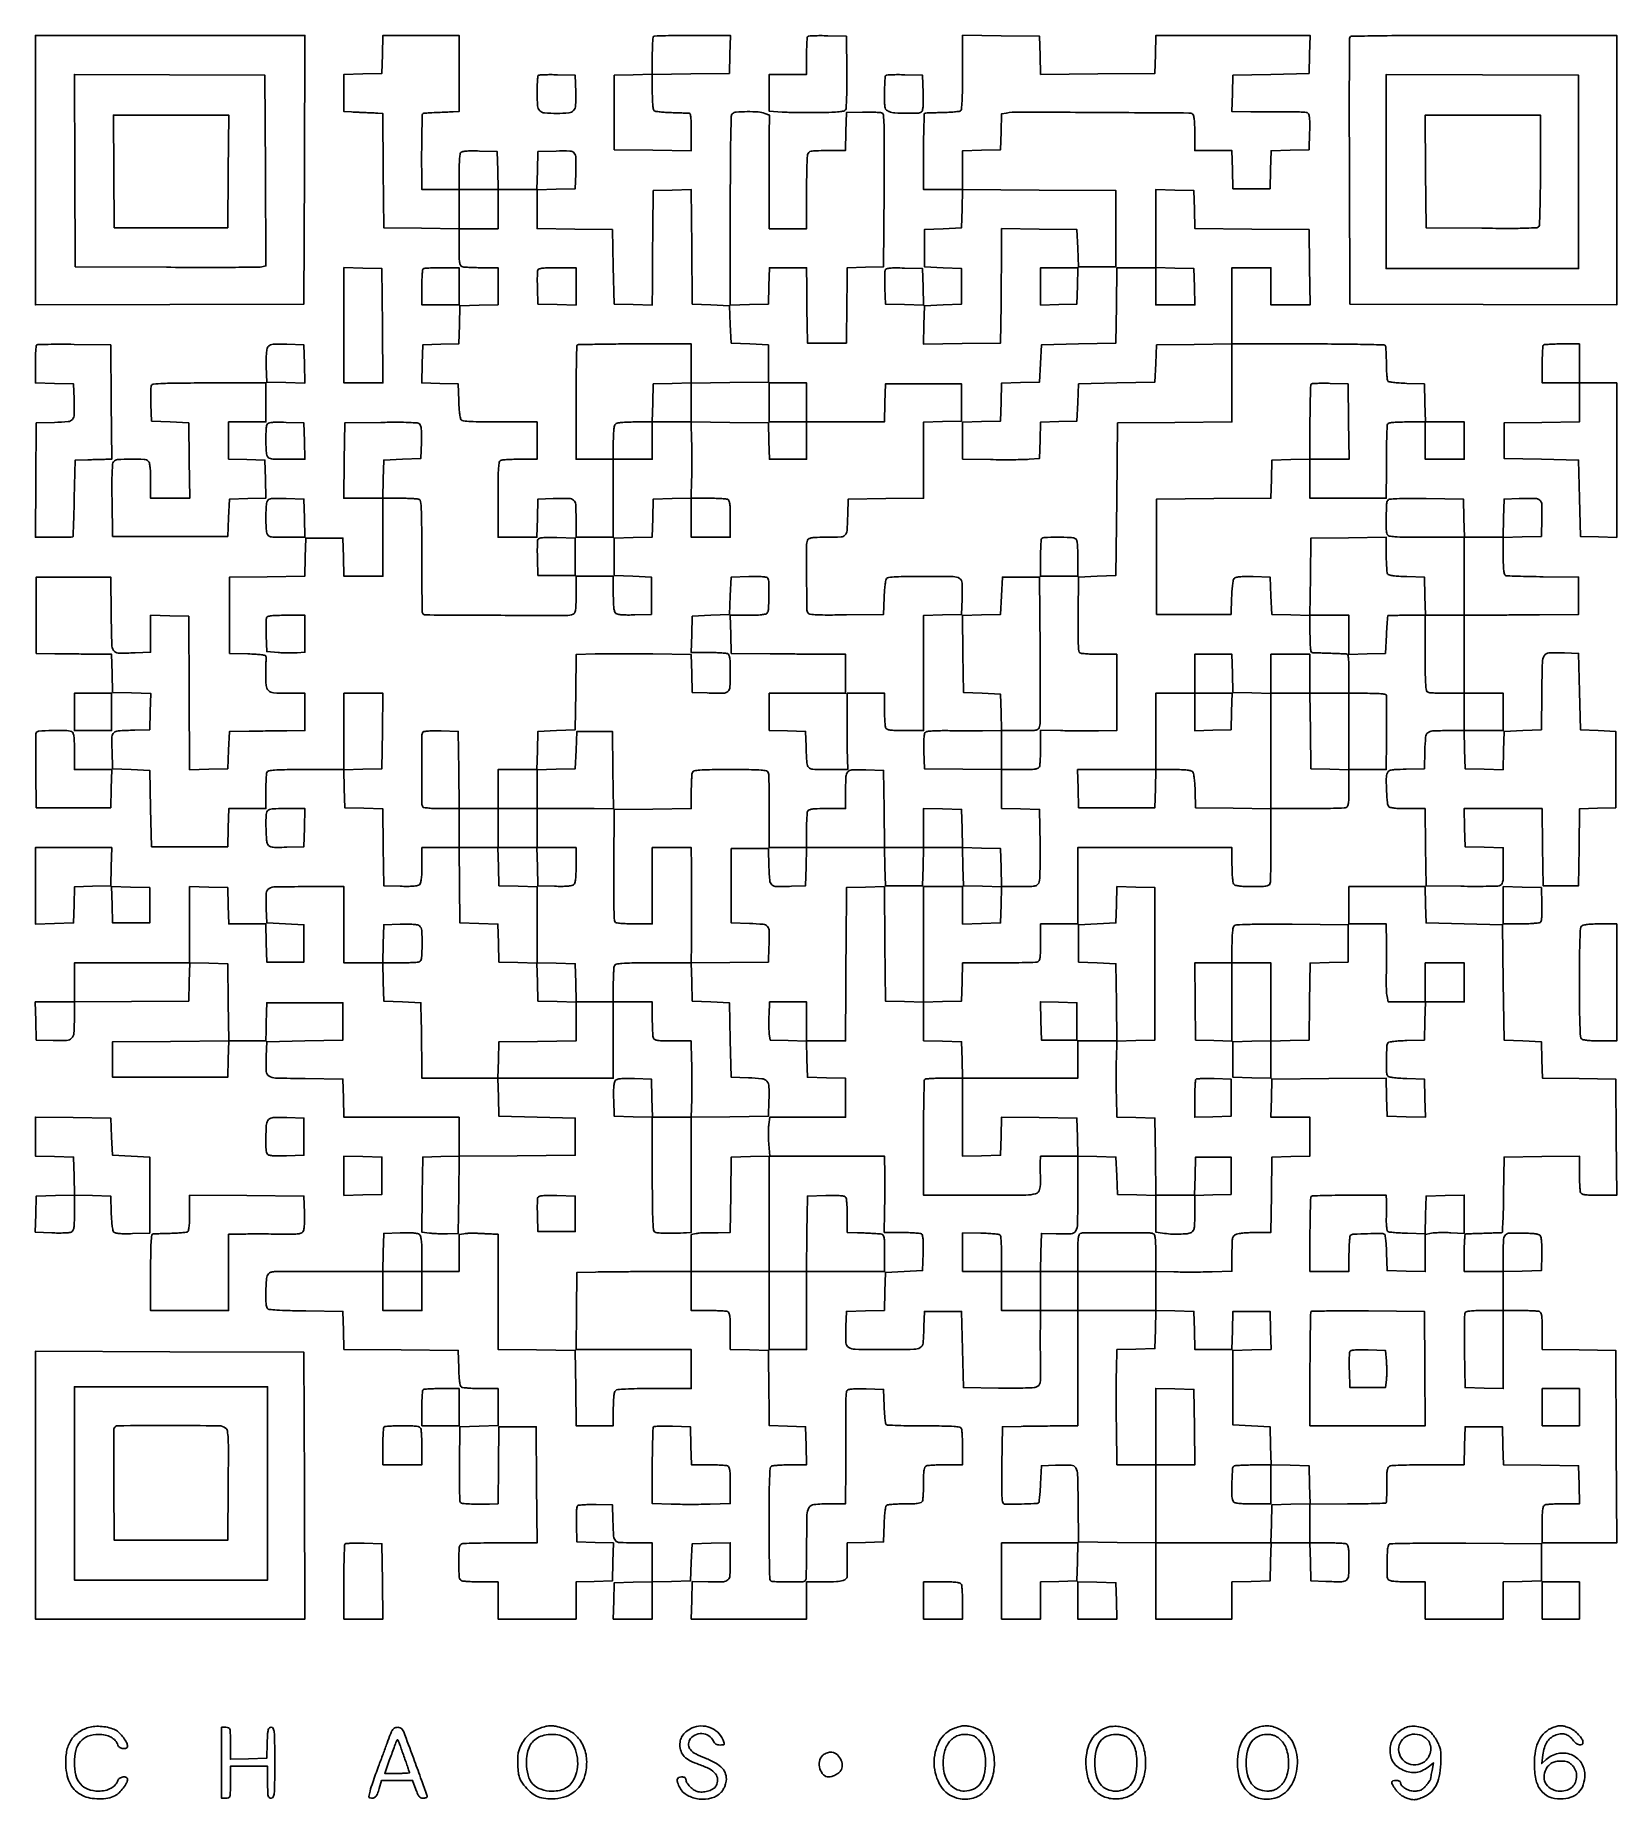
# Model space of a CAD drawing. Extents: x 179 to 1071, y 112 to 1107.
import ezdxf

# ---------------------------------------------------------------- set-up
doc = ezdxf.new("R2010")
doc.units = 0

msp = doc.modelspace()

# ---------------------------------------------------------------- linework, layer by layer
for points in [[(374.783832, 1096.25), (374.5, 1085.5), (363.75, 1085.216168), (353, 1084.932337), (353, 1074.466168), (353, 1064), (357.25, 1063.788296, 0.001158), (359.167431, 1063.697233, 0.000711), (361.426562, 1063.598404, 0.000713), (363.661971, 1063.50699, 0.001274), (365.5, 1063.439142, -0.001196), (367.231676, 1063.37549, -0.00091), (369.128743, 1063.297757, -0.00092), (370.907316, 1063.218359, -0.002156), (372.236147, 1063.150846), (374.972294, 1063), (375.236147, 1030.75), (375.5, 998.5), (396.75, 998.230112), (418, 997.960225), (418, 987.587101, 0.005366), (418.059624, 982.031766, 0.030412), (418.302751, 979.083197, 0.063156), (418.767796, 977.397746, 0.20506), (419.581787, 976.606989, 0.07203), (420.638111, 976.367894, 0.005915), (423.465525, 976.178303, 0.007831), (426.859224, 976.044305, 0.005951), (430.581787, 976), (440, 976), (440, 965.533832), (440, 955.067663), (429.25, 954.783832), (418.5, 954.5), (418.216519, 943.784613), (417.933039, 933.069227), (407.716519, 932.784613), (397.5, 932.5), (397.216527, 921.785353), (396.933054, 911.070705), (407.216527, 910.785353), (417.5, 910.5), (417.790118, 901.054124, 0.010217), (417.980158, 897.34104, 0.013854), (418.312947, 893.999888, 0.010763), (418.722996, 891.259099, 0.131421), (419.162563, 890.304124, 0.193639), (420.41079, 889.629444, 0.013418), (424.473391, 889.278577, 0.01201), (430.697756, 889.058783, 0.002819), (441.122445, 889), (462, 889), (462, 878.5), (462, 868), (452.581787, 868, 0.005951), (448.859224, 867.955695, 0.007831), (445.465525, 867.821697, 0.005915), (442.638111, 867.632106, 0.07203), (441.581787, 867.393011, 0.258697), (440.696146, 866.337463, 0.030015), (440.275578, 863.164693, 0.015901), (440.049566, 857.514173, 0.002045), (440, 845.393011), (440, 824), (450.966168, 824), (461.932337, 824), (462.216168, 834.75), (462.5, 845.5), (471, 845.795054, -0.009927), (479.965089, 845.928151, -0.179688), (482.602972, 844.933469, -0.203196), (483.788355, 842.50249, -0.01319), (484, 834.480948), (484, 824), (494.5, 824), (505, 824), (505, 846), (505, 868), (516, 868), (527, 868), (527, 878.5), (527, 889), (537.937616, 889), (548.875232, 889), (549.187616, 878.099893, -0.004483), (549.284851, 873.160814, -0.002695), (549.316093, 867.297722, -0.002698), (549.284275, 861.466304, -0.004706), (549.186317, 856.633079), (548.872635, 846.066371), (538.186317, 845.783186), (527.5, 845.5), (527.216508, 834.783492), (526.933016, 824.066984), (516.216508, 823.783492), (505.5, 823.5), (505.5, 813), (505.5, 802.5), (516, 802), (526.5, 801.5), (526.5, 791), (526.5, 780.5), (517.149285, 780.211141, -0.009044), (513.042317, 780.15859, -0.018924), (509.849829, 780.296386, -0.020746), (507.486141, 780.587315, -0.132968), (506.399285, 781.083586, -0.154085), (505.728754, 782.124417, -0.035127), (505.314808, 784.205854, -0.024181), (505.070162, 787.346734, -0.007345), (505, 792.122445), (505, 802), (494.5, 802), (484, 802), (484, 791.606989, -0.005351), (483.940414, 786.039857, -0.030363), (483.69735, 783.086379, -0.063068), (483.23239, 781.398405, -0.205218), (482.418213, 780.606989, -0.092445), (478.393918, 779.866198, -0.000512), (439.184526, 779.997468, -0.000221), (398.916096, 780.191334, -0.258531), (397.513485, 780.978181, -0.134033), (397.267728, 781.810538, -0.000626), (397.091656, 790.90029, -0.002867), (396.963321, 801.264707, -0.001801), (396.926413, 813.381958, 0.001314), (396.889202, 831.336259, 0.01081), (396.67398, 839.511538, 0.016082), (396.2949, 844.23399, 0.280025), (395.390158, 845.403777, 0.072446), (394.348005, 845.638759, 0.005753), (391.516296, 845.824859, 0.007704), (388.117891, 845.95649, 0.005827), (384.384381, 846), (374.932337, 846), (375.216168, 856.75), (375.5, 867.5), (386, 868), (396.5, 868.5), (396.785515, 877.59808, 0.007553), (396.85911, 882.122137, 0.02764), (396.70409, 884.984456, 0.044155), (396.331538, 886.844997, 0.14914), (395.657635, 887.869175, 0.154329), (394.270699, 888.433587, 0.009717), (389.815433, 888.704841, 0.010411), (383.435202, 888.836001, 0.00326), (373.87212, 888.771094), (353.5, 888.5), (353.230112, 867.25), (352.960225, 846), (363.980112, 846), (375, 846), (375, 824), (375, 802), (364.033832, 802), (353.067663, 802), (352.783832, 812.75), (352.5, 823.5), (342, 823.5), (331.5, 823.5), (331.216369, 812.76979), (330.932738, 802.03958), (309.716369, 801.76979), (288.5, 801.5), (288.5, 780), (288.5, 758.5), (298.75, 758.215017, -0.006789), (303.475963, 758.019373, -0.022348), (306.580655, 757.708991, -0.02798), (308.590639, 757.300971, -0.324883), (309.070637, 756.715017, -0.015243), (309.092918, 755.907583, -0.001021), (309.081503, 753.595179, -0.001469), (309.054163, 750.838156, -0.001099), (309.008434, 747.800487, 0.019496), (309.169365, 740.397615, 0.185632), (310.458808, 737.569707, 0.178142), (313.338343, 736.272315, 0.017684), (321.035184, 736), (331, 736), (331, 725.5), (331, 715), (320.75, 714.902492, 0.000362), (316.032594, 714.8542, 0.000201), (310.279688, 714.788832, 0.0002), (304.45558, 714.717978, 0.000324), (299.5, 714.652492), (288.5, 714.5), (288, 704), (287.5, 693.5), (276.760648, 693.216276), (266.021296, 692.932553), (265.760648, 736.216276), (265.5, 779.5), (254.75, 779.783832), (244, 780.067663), (244, 769.604801), (244, 759.141938), (235.25, 758.820969, -0.013519), (225.643553, 758.728454, -0.253553), (223.100699, 760.164353, -0.134549), (222.087575, 763.527189, -0.0031), (221.769693, 780.31697), (221.5, 801.5), (200.5, 801.5), (179.5, 801.5), (179.5, 780), (179.5, 758.5), (190, 758.350303, 0.000392), (194.794771, 758.285703, 0.000226), (200.563499, 758.215115, 0.000226), (206.352763, 758.149517, 0.00038), (211.216168, 758.100303), (221.932337, 758), (222.216168, 747.25), (222.5, 736.5), (233.284606, 736.215817), (244.069211, 735.931635), (243.784606, 725.715817), (243.5, 715.5), (235, 715.24922, 0.007628), (225.685433, 714.832102, 0.170037), (223.227472, 713.801979, 0.207027), (222.186732, 711.525487, 0.012089), (222.215323, 703.722245), (222.5, 693.5), (233, 693), (243.5, 692.5), (244, 671), (244.5, 649.5), (266, 649.5), (287.5, 649.5), (287.783832, 660.25), (288.067663, 671), (298.533832, 671), (309, 671), (309, 680.418213, -0.005951), (309.044305, 684.140776, -0.007831), (309.178303, 687.534475, -0.005915), (309.367894, 690.361889, -0.07203), (309.606989, 691.418213, -0.258602), (310.66196, 692.303692, -0.030077), (313.829945, 692.724381, -0.015924), (319.472196, 692.950419, -0.002049), (331.573157, 693), (352.932337, 693), (353.216168, 682.25), (353.5, 671.5), (364.230591, 671.216365), (374.961183, 670.93273), (375.230591, 649.216365), (375.5, 627.5), (384.850715, 627.211141, 0.009044), (388.957683, 627.15859, 0.018924), (392.150171, 627.296386, 0.020746), (394.513859, 627.587315, 0.132968), (395.600715, 628.083586, 0.154085), (396.271246, 629.124417, 0.035127), (396.685192, 631.205854, 0.024181), (396.929838, 634.346734, 0.007345), (397, 639.122445), (397, 649), (407.480112, 649), (417.960225, 649), (418.230112, 627.75), (418.5, 606.5), (429.216508, 606.216508), (439.933016, 605.933016), (440.216508, 595.216508), (440.5, 584.5), (451.216508, 584.216508), (461.933016, 583.933016), (462.216508, 573.216508), (462.5, 562.5), (473.25, 562.216168), (484, 561.932337), (484, 550.985671), (484, 540.039005), (462.25, 539.769502), (440.5, 539.5), (440.215017, 529.25), (439.930034, 519), (418.465017, 519), (397, 519), (396.925726, 529.75, 0.00076), (396.884622, 534.626468, 0.000454), (396.821651, 540.426563, 0.000454), (396.748445, 546.202906, 0.000788), (396.675726, 551), (396.5, 561.5), (386, 562), (375.5, 562.5), (375.216168, 573.25), (374.932337, 584), (384.384381, 584, 0.00593), (388.119908, 584.044304, 0.007809), (391.524537, 584.178303, 0.005887), (394.361111, 584.367872, 0.0721), (395.418213, 584.606989, 0.291576), (396.815746, 586.49595, 0.015142), (397.12652, 594.406284, 0.016944), (396.930207, 602.28891, 0.207735), (395.600715, 604.916414, 0.132968), (394.513859, 605.412685, 0.020746), (392.150171, 605.703614, 0.018924), (388.957683, 605.84141, 0.009044), (384.850715, 605.788859), (375.5, 605.5), (375.216168, 594.75), (374.932337, 584), (363.966168, 584), (353, 584), (353, 605.5), (353, 627), (331.519052, 627, 0.00341), (314.541093, 626.884203, 0.124912), (310.814274, 625.884093, 0.260987), (309.21161, 623.267125, 0.018996), (309.203496, 614.496645), (309.5, 606.5), (320, 606), (330.5, 605.5), (330.5, 595), (330.5, 584.5), (320, 584.5), (309.5, 584.5), (309.216168, 595.25), (308.932337, 606), (298.501151, 606), (288.069966, 606), (287.784983, 616.25), (287.5, 626.5), (276.75, 626.783832), (266, 627.067663), (266, 605.533832), (266, 584), (233.5, 584), (201, 584), (201, 573), (201, 562), (189.966168, 562), (178.932337, 562), (179.216168, 551.25), (179.5, 540.5), (188.983715, 540.209381, 0.018991), (196.60911, 540.265374, 0.191936), (199.446601, 541.54814, 0.177723), (200.740109, 544.48256, 0.015853), (201, 552.677277), (201, 561.972294), (233.25, 562.236147), (265.5, 562.5), (265.784171, 573.283485), (266.068343, 584.06697), (276.784171, 583.783485), (287.5, 583.5), (287.769464, 561.763689), (288.038928, 540.027379), (255.269464, 539.763689), (222.5, 539.5), (222.5, 529.5), (222.5, 519.5), (255, 519.5), (287.5, 519.5), (287.784983, 529.75), (288.069966, 540), (298.534983, 540), (309, 540), (309.111066, 545.75, -0.000597), (309.16368, 548.315351, -0.000388), (309.230318, 551.279688, -0.00039), (309.29986, 554.172908, -0.000742), (309.361066, 556.5), (309.5, 561.5), (331, 561.5), (352.5, 561.5), (352.5, 551), (352.5, 540.5), (331, 540), (309.5, 539.5), (309.203496, 531.503355, 0.01904), (309.212348, 522.780464, 0.257531), (310.802736, 520.146434, 0.124846), (314.511102, 519.099787, 0.003493), (331.264071, 518.769847), (352.5, 518.5), (352.783832, 507.75), (353.067663, 497), (385.533832, 497), (418, 497), (418, 486.034983), (418, 475.069966), (407.75, 474.784983), (397.5, 474.5), (397.230451, 453.366475), (396.960903, 432.232951), (401.230451, 431.664309, 0.016712), (403.289351, 431.459839, 0.007474), (406.00832, 431.322092, 0.007389), (408.890534, 431.261865, 0.00995), (411.5, 431.297834), (417.5, 431.5), (417.769464, 453.236361), (418.038929, 474.972721), (450.769464, 475.236361), (483.5, 475.5), (483.5, 486), (483.5, 496.5), (462, 497), (440.5, 497.5), (440.216168, 508.25), (439.932337, 519), (472.466168, 519), (505, 519), (505, 540.5), (505, 562), (516, 562), (527, 562), (527, 552.581787, 0.005951), (527.044305, 548.859224, 0.007831), (527.178303, 545.465525, 0.005915), (527.367894, 542.638111, 0.07203), (527.606989, 541.581787, 0.204723), (528.396333, 540.768196, 0.063344), (530.076398, 540.302968, 0.030517), (533.014475, 540.059706, 0.005398), (538.544605, 540), (548.875232, 540), (549.187616, 528.75, -0.004056), (549.286888, 523.698016, -0.002552), (549.324862, 517.79375, -0.002561), (549.302819, 511.984411, -0.004692), (549.216168, 507.25), (548.932337, 497), (538, 497), (527.067663, 497), (526.783832, 507.75), (526.5, 518.5), (516.900987, 518.784391, 0.006919), (512.065714, 518.860698, 0.027023), (509.081903, 518.705126, 0.044369), (507.166788, 518.32726, 0.149751), (506.112128, 517.635106, 0.1305), (505.596888, 516.521045, 0.02258), (505.296615, 514.197242, 0.019663), (505.156589, 511.019073, 0.008898), (505.211141, 506.850715), (505.5, 497.5), (516.25, 497.216168), (527, 496.932337), (527, 465.088613, 0.001758), (527.055869, 449.202466, 0.007774), (527.26707, 439.851011, 0.005943), (527.582562, 433.548168, 0.221566), (528.25, 432.32056, 0.143787), (529.693129, 431.791964, 0.009827), (534.093713, 431.590101, 0.012726), (539.638294, 431.586014, 0.007528), (546.25, 431.849085), (549, 432), (549, 464.480498), (549, 496.960995), (570.75, 497.230498), (592.5, 497.5), (592.788833, 506.243181, 0.016437), (592.790065, 514.283794, 0.175522), (591.596909, 517.269158, 0.186549), (588.802745, 518.703343, 0.018997), (581.234094, 519.21398), (571.5, 519.5), (571, 540.5), (570.5, 561.5), (560, 562), (549.5, 562.5), (549.216367, 573.230404), (548.932734, 583.960808), (570.716367, 584.230404), (592.5, 584.5), (592.795054, 593, 0.010012), (592.925177, 601.86687, 0.174565), (591.948742, 604.533568, 0.200378), (589.54295, 605.781878, 0.013827), (581.7397, 606.215131), (571.5, 606.5), (571.5, 627.5), (571.5, 648.5), (582, 648.5), (592.5, 648.5), (592.784869, 638.2603, 0.013482), (593.211819, 630.473421, 0.195806), (594.432921, 628.060296, 0.179106), (597.041159, 627.075074, 0.010944), (605.503355, 627.203496), (613.5, 627.5), (613.783832, 638.25), (614.067663, 649), (636, 649), (657.932337, 649), (658.216168, 638.25), (658.5, 627.5), (669, 627.5), (679.5, 627.5), (679.783832, 638.25), (680.067663, 649), (691, 649), (701.932337, 649), (702.216168, 638.25), (702.5, 627.5), (713.284606, 627.215817), (724.069211, 626.931635), (723.784606, 616.715817), (723.5, 606.5), (712.75, 606.216168), (702, 605.932337), (702, 616.466168), (702, 627), (691, 627), (680, 627), (680, 594.466168), (680, 561.932337), (669.25, 562.216168), (658.5, 562.5), (658.236102, 594.783691), (657.972205, 627.067381), (647.236102, 626.783691), (636.5, 626.5), (636.301064, 594.5, 0.000053), (636.221158, 581.423794, 0.000056), (636.145565, 568.595312, 0.000053), (636.082867, 557.544173, 0.000257), (636.051064, 551.25), (636, 540), (625, 540), (614, 540), (614, 551), (614, 562), (603.579004, 562), (593.158008, 562), (592.829004, 554.719331, 0.007915), (592.739766, 551.67743, 0.007351), (592.74352, 548.558243, 0.007353), (592.828454, 545.784514, 0.024459), (593, 543.969331), (593.5, 540.5), (603.715399, 540.215399), (613.930798, 539.930798), (614.215399, 529.715399), (614.5, 519.5), (625.25, 519.216168), (636, 518.932337), (636, 507.966168), (636, 497), (614.631669, 497), (593.263338, 497), (592.704073, 492.830366, 0.024166), (592.527753, 490.761242, 0.009409), (592.476434, 487.889503, 0.009289), (592.537301, 484.772778, 0.011385), (592.714484, 481.865639), (593.28416, 475.070546), (582.39208, 474.785273), (571.5, 474.5), (571.230112, 453.25), (570.960225, 432), (564.230112, 431.842466, -0.00231), (561.543265, 431.791994, -0.002845), (559.036345, 431.770752, -0.002354), (556.930236, 431.774803, -0.020722), (556, 431.819553, 0.035164), (555.237792, 431.834197, 0.011966), (554.132812, 431.751146, 0.011831), (552.912874, 431.600813, 0.013353), (551.75, 431.397632), (549, 430.841089), (549, 420.420545), (549, 410), (527.25, 409.953106, 0.000728), (518.152804, 409.920247, 0.000671), (508.804688, 409.860325, 0.000669), (500.473701, 409.78459, 0.002228), (495, 409.703106), (484.5, 409.5), (484.230498, 387.75), (483.960995, 366), (516.480498, 366), (549, 366), (549, 355), (549, 344), (528.2, 344, 0.003169), (518.406919, 343.937931, 0.010454), (511.954487, 343.721154, 0.00933), (507.461896, 343.391927, 0.175156), (506.2, 342.8, 0.149044), (505.677271, 341.818776, 0.019949), (505.314516, 339.477016, 0.019071), (505.075482, 336.323492, 0.009379), (505, 332.3), (505, 323), (494.519888, 323), (484.039775, 323), (483.769888, 344.25), (483.5, 365.5), (461.75, 365.769502), (440, 366.039005), (440, 398.519502), (440, 431), (437, 431.125, -0.000897), (435.490601, 431.190605, -0.000321), (433.339063, 431.289374, -0.000319), (430.979926, 431.4007, -0.000377), (428.75, 431.50904, 0.009924), (426.538322, 431.574202, 0.00879), (424.234375, 431.555835, 0.008861), (422.160189, 431.466024, 0.026501), (420.75, 431.304585), (418, 430.841089), (418, 420.420545), (418, 410), (407.5, 410), (397, 410), (397, 419.877555, 0.007345), (396.929838, 424.653266, 0.024181), (396.685192, 427.794146, 0.035127), (396.271246, 429.875583, 0.154085), (395.600715, 430.916414, 0.132968), (394.513859, 431.412685, 0.020746), (392.150171, 431.703614, 0.018924), (388.957683, 431.84141, 0.009044), (384.850715, 431.788859), (375.5, 431.5), (375.216168, 420.75), (374.932337, 410), (353.216168, 409.93983, -0.000579), (344.154979, 409.925215, -0.000541), (334.887093, 409.931025, -0.000538), (326.657437, 409.95395, -0.001849), (321.314362, 409.994349, 0.004734), (315.30802, 410.005105, 0.039368), (312.597247, 409.770381, 0.098138), (311.07118, 409.194713, 0.131508), (310.064362, 408.120261, 0.108759), (309.284951, 405.355006, 0.011162), (309.040828, 398.527826, 0.009985), (309.085888, 391.648041, 0.135678), (309.811407, 389.270909, 0.228384), (310.821704, 388.64341, 0.009456), (315.179757, 388.259718, 0.01097), (321.538324, 387.960859, 0.003025), (331.546095, 387.770909), (352.5, 387.5), (352.783692, 376.763809), (353.067383, 366.027617), (385.283692, 365.763809), (417.5, 365.5), (417.788805, 355.535034, 0.00836), (417.987032, 351.199826, 0.019108), (418.315749, 347.944063, 0.01918), (418.737468, 345.589, 0.199883), (419.288805, 344.800347, 0.117226), (420.172107, 344.495095, 0.006962), (423.008274, 344.252233, 0.010173), (426.426877, 344.077211, 0.007309), (430.25, 344.015313), (440, 344), (440, 333.533832), (440, 323.067663), (429.25, 322.783832), (418.5, 322.5), (418.229166, 301.570834, 0.003836), (418.186591, 293.487296, 0.006023), (418.286989, 286.540511, 0.002007), (418.469226, 280.569362, 0.189955), (418.80633, 279.79367, 0.172349), (419.99452, 279.228399, 0.011676), (423.787246, 278.926787, 0.014002), (428.797807, 278.786434, 0.006718), (435.230498, 278.872858), (439.960995, 279), (440.230498, 300.75), (440.5, 322.5), (451, 322.5), (461.5, 322.5), (461.763664, 289.75), (462.027329, 257), (441.595452, 257, 0.002769), (433.651317, 256.956005, 0.004123), (426.700789, 256.821697, 0.001839), (420.77953, 256.636634, 0.083062), (419.581787, 256.393011, 0.293407), (418.091452, 254.364337, 0.015702), (417.82872, 246, 0.015702), (418.091452, 237.635663, 0.293407), (419.581787, 235.606989, 0.07203), (420.638111, 235.367894, 0.005915), (423.465525, 235.178303, 0.007831), (426.859224, 235.044305, 0.005951), (430.581787, 235), (440, 235), (440, 224.5), (440, 214), (462, 214), (484, 214), (484, 224.465017), (484, 234.930034), (494.25, 235.215017), (504.5, 235.5), (504.783473, 246.214647), (505.066946, 256.929295), (494.783473, 257.214647), (484.5, 257.5), (484.211769, 267.417355, -0.007833), (484.153947, 271.735739, -0.01846), (484.28016, 274.954453, -0.017811), (484.541787, 277.286369, -0.220963), (485.019674, 278.012159, -0.11832), (485.823519, 278.276787, -0.006478), (488.493998, 278.462759, -0.009764), (491.706784, 278.581831, -0.006958), (495.307905, 278.594804), (504.5, 278.5), (504.75078, 270, 0.007926), (505.170229, 260.756564, 0.170244), (506.214363, 258.27627, 0.199796), (508.528292, 257.184972, 0.011573), (516.519052, 257), (527, 257), (527, 246.033832), (527, 235.067663), (516.25, 234.783832), (505.5, 234.5), (505.215017, 224.25), (504.930034, 214), (515.965017, 214), (527, 214), (527, 224.466168), (527, 234.932337), (537.75, 235.216168), (548.5, 235.5), (549, 246), (549.5, 256.5), (560.25, 256.783832), (571, 257.067663), (571, 246.640821, -0.01271), (570.795353, 238.591802, -0.195698), (569.643805, 236.128843, -0.183367), (567.066888, 235.086923, -0.010926), (558.524293, 235.089685), (549.5, 235.289825), (549.216168, 224.644912), (548.932337, 214), (581.466168, 214), (614, 214), (614, 224.5), (614, 235), (624.377555, 235, 0.012231), (630.934343, 235.160412, 0.058555), (634.618037, 235.777198, 0.141381), (636.432653, 236.924437, 0.229853), (636.916666, 238.64474, -0.042202), (636.859027, 239.26111, -0.001305), (636.843037, 241.808804, -0.002551), (636.847352, 244.813778, -0.001762), (636.881579, 248.215017), (637, 256.930034), (647.25, 257.215017), (657.5, 257.5), (657.788805, 267.464966, -0.00836), (657.987032, 271.800174, -0.019108), (658.315749, 275.055937, -0.01918), (658.737468, 277.411, -0.199883), (659.288805, 278.199653, -0.115495), (660.161051, 278.504423, -0.007626), (662.829971, 278.747767, -0.010713), (666.052528, 278.922753, -0.007787), (669.643011, 278.984687, 0.006483), (674.463534, 279.055269, 0.033702), (677.110608, 279.307461, 0.068336), (678.644645, 279.780017, 0.194682), (679.393011, 280.581787, 0.070701), (679.631706, 281.623534, 0.006434), (679.821697, 284.287222, 0.008233), (679.955664, 287.484808, 0.006352), (680, 290.974799, -0.006824), (680.063195, 295.605148, -0.03479), (680.312102, 298.167248, -0.070258), (680.783827, 299.656877, -0.191652), (681.581787, 300.393011, -0.07203), (682.638111, 300.632106, -0.005915), (685.465525, 300.821697, -0.007831), (688.859224, 300.955695, -0.005951), (692.581787, 301), (702, 301), (702, 310.418213, 0.005783), (701.956981, 314.137508, 0.007659), (701.826821, 317.521123, 0.005695), (701.64285, 320.340671, 0.072592), (701.410454, 321.372758, 0.260391), (700.389245, 322.22408, 0.028246), (697.234382, 322.633247, 0.015906), (691.707221, 322.858258, 0.00222), (680.255908, 322.909091, -0.003659), (672.315023, 322.967198, -0.005751), (665.495484, 323.145484, -0.001856), (659.624324, 323.388407, -0.187226), (658.886166, 323.713834, -0.164497), (658.55548, 324.382415, -0.006812), (658.232419, 327.070081, -0.011195), (657.960511, 330.31444, -0.007651), (657.790711, 334.009289), (657.5, 343.5), (647.582645, 343.788231, 0.006901), (642.8151, 343.860957, 0.023466), (639.711486, 343.719732, 0.033166), (637.676746, 343.394071, 0.189534), (636.790502, 342.788231, 0.127422), (636.451884, 341.840196, 0.007652), (636.225215, 338.794043, 0.011073), (636.089712, 335.116065, 0.007928), (636.094546, 331, -0.002979), (636.154544, 325.581263, -0.000941), (636.180693, 317.489063, -0.00094), (636.175897, 308.464312, -0.001044), (636.136688, 299.75), (636, 279), (626.934259, 279, 0.021859), (618.200231, 278.617978, 0.243483), (615.347601, 276.809215, 0.127943), (614.22051, 272.791922, 0.004756), (614.069767, 256.944437, -0.002771), (614.026847, 249.200659, -0.004303), (613.895309, 242.521243, -0.001396), (613.71599, 236.754813, -0.13066), (613.475867, 235.960952, -0.254355), (611.954955, 235.092001, -0.00602), (603.48172, 235.016669, -0.00604), (595.011065, 235.145673, -0.252658), (593.485226, 236.023904, -0.133671), (593.228103, 236.892483, -0.000695), (593.042219, 245.891388, -0.003021), (592.906289, 256.170564, -0.001903), (592.865741, 268.177516, -0.00169), (592.92672, 284.193602, -0.008552), (593.143724, 293.125317, -0.007596), (593.473093, 298.93957, -0.237796), (594.189532, 300.138299, -0.113544), (595.120986, 300.4668, -0.008304), (597.842176, 300.729744, -0.011246), (601.132293, 300.918244, -0.008272), (604.783832, 300.984687), (614.067663, 301), (613.783832, 311.75), (613.5, 322.5), (603.25, 322.784983), (593, 323.069966), (592.881648, 332.784983, -0.000066), (592.826896, 337.328393, -0.000034), (592.75939, 343.024339, -0.000034), (592.690669, 348.889387, -0.000051), (592.631648, 354), (592.5, 365.5), (581.75, 365.783832), (571, 366.067663), (571, 376.426843, 0.005377), (570.940349, 381.973908, 0.030446), (570.697178, 384.919034, 0.063217), (570.232073, 386.602718, 0.20495), (569.418213, 387.393011, 0.07203), (568.361889, 387.632106, 0.005915), (565.534475, 387.821697, 0.007831), (562.140776, 387.955695, 0.005951), (558.418213, 388), (549, 388), (549, 399), (549, 410), (571, 410), (593, 410), (593, 388), (593, 366), (603.5, 366), (614, 366), (614, 388), (614, 410), (636, 410), (658, 410), (658, 420.5, 0.003352), (657.954921, 427.224924, 0.048655), (657.69244, 429.587618, 0.175767), (657.016838, 430.675217, 0.149258), (655.75, 431.167506, 0.001986), (652.205797, 431.417209, 0.003814), (649.36184, 431.584448, 0.003716), (646.467483, 431.710946, 0.001781), (642.75, 431.832494), (637, 432), (636.984687, 441.25, 0.008159), (636.919317, 444.886885, 0.011123), (636.734034, 448.160822, 0.008145), (636.475757, 450.869394, 0.113997), (636.152902, 451.78684, 0.199716), (635.281101, 452.39767, 0.032047), (633.18343, 452.720814, 0.022682), (629.955578, 452.861053, 0.006397), (624.918214, 452.78684), (614.5, 452.5), (614.322108, 441.5, 0.000681), (614.248714, 436.544418, 0.000421), (614.17529, 430.720312, 0.000422), (614.112467, 424.967405, 0.00076), (614.072108, 420.25), (614, 410), (603.5, 410), (593, 410), (592.933333, 420, -0.000621), (592.907731, 424.720472, -0.000304), (592.88625, 430.734375, -0.000302), (592.871506, 436.984657, -0.000439), (592.866667, 442.5, -0.000439), (592.871506, 448.015343, -0.000302), (592.88625, 454.265625, -0.000304), (592.907731, 460.279528, -0.000621), (592.933333, 465), (593, 475), (625.5, 475), (658, 475), (658.109067, 464.75, -0.002417), (658.136556, 460.015634, -0.001319), (658.126879, 454.20625, -0.001314), (658.085953, 448.30196, -0.002089), (658.016543, 443.25), (657.814951, 432), (667.657476, 431.984687, -0.007683), (671.521546, 431.919292, -0.010595), (674.987176, 431.733781, -0.007485), (677.858404, 431.475724, -0.115704), (678.788231, 431.152042, -0.19692), (679.395734, 430.294865, -0.033714), (679.721018, 428.282937, -0.023663), (679.861823, 425.195195, -0.006827), (679.788231, 420.417355), (679.5, 410.5), (669, 410), (658.5, 409.5), (658.216508, 398.783492), (657.933016, 388.066984), (647.216508, 387.783492), (636.5, 387.5), (636.228698, 379, 0.01654), (636.23949, 369.782213, 0.254876), (637.79862, 367.141672, 0.131763), (641.407937, 366.118322, 0.003566), (658, 366, 0.003292), (674.573967, 366.109128, 0.129624), (678.077127, 367.082347, 0.243089), (679.697909, 369.638585, 0.014665), (680.24922, 379), (680.5, 387.5), (691, 387.5), (701.5, 387.5), (702, 366), (702.5, 344.5), (722.276079, 344.228773, 0.003838), (731.052526, 344.175771, 0.009135), (737.574436, 344.305616, 0.008078), (742.403182, 344.568236, 0.105617), (744.117756, 345.063021, 0.126565), (745.24877, 346.102368, 0.105122), (745.835833, 347.632523, 0.039822), (746.048749, 350.382606, 0.004192), (745.979599, 356.834248, -0.002293), (745.909533, 361.660905, -0.001387), (745.868619, 367.377873, -0.001389), (745.859504, 373.055362, -0.00244), (745.887922, 377.75), (746, 388), (756.5, 388), (767, 388), (767, 355.5), (767, 323), (756.25, 322.925726, 0.00076), (751.373532, 322.884622, 0.000454), (745.573437, 322.821651, 0.000454), (739.797094, 322.748445, 0.000788), (735, 322.675726), (724.5, 322.5), (724.230498, 300.75, 0.001595), (724.108277, 287.465498, 0.018624), (724.270272, 282.28079, 0.052689), (724.724531, 279.692853, 0.315879), (725.730498, 278.879639, 0.019523), (730.254, 278.748994, 0.006356), (736.936233, 278.90192, 0.001781), (744.024926, 279.179621, 0.186814), (744.900301, 279.562261, 0.169865), (745.154883, 280.08551, 0.003629), (745.470714, 282.970315, 0.007945), (745.764972, 286.387498, 0.005223), (746, 290.328626), (746.5, 300.5), (754.496645, 300.796504, -0.01904), (763.219536, 300.787652, -0.257531), (765.853566, 299.197264, -0.124846), (766.900213, 295.488898, -0.003493), (767.230153, 278.735929), (767.5, 257.5), (789.25, 257.230498), (811, 256.960995), (811, 235.480498), (811, 214), (832.5, 214), (854, 214), (854, 224.466168), (854, 234.932337), (864.75, 235.216168), (875.5, 235.5), (875.783832, 246.25), (876.067663, 257), (887, 257), (897.932337, 257), (898.216168, 246.25), (898.5, 235.5), (907, 235.204946, 0.009652), (915.921142, 235.067594, 0.172963), (918.575505, 236.025831, 0.208519), (919.775922, 238.385105, 0.014882), (920, 245.912063, 0.005765), (919.939362, 251.171455, 0.031694), (919.694582, 253.996718, 0.065386), (919.227398, 255.619099, 0.201), (918.418213, 256.393011, 0.07203), (917.361889, 256.632106, 0.005915), (914.534475, 256.821697, 0.007831), (911.140776, 256.955695, 0.005951), (907.418213, 257), (898, 257), (898, 267.900467), (898, 278.800934), (919.187476, 278.921276, 0.002226), (927.346504, 279.003942, 0.00358), (934.300017, 279.155155, 0.000732), (940.401454, 279.340485, 0.190653), (940.881801, 279.548468, 0.183849), (941.085025, 280.0014, 0.003029), (941.231616, 282.814342, 0.007406), (941.334896, 286.123849, 0.004797), (941.360912, 289.954591, -0.004309), (941.395957, 295.979834, -0.044941), (941.653182, 298.438124, -0.131867), (942.27281, 299.700486, -0.148567), (943.416586, 300.413277, -0.057003), (944.91186, 300.636876, -0.002068), (950.679622, 300.812374, -0.003767), (957.510981, 300.940468, -0.002631), (965.216168, 300.986345), (984.932337, 301), (985.216168, 311.75), (985.5, 322.5), (996, 322.5), (1006.5, 322.5), (1006.783631, 311.76979), (1007.067262, 301.03958), (1028.283631, 300.76979), (1049.5, 300.5), (1049.783832, 289.75), (1050.067663, 279), (1041.115619, 279, 0.006254), (1037.571673, 278.955671, 0.008136), (1034.328588, 278.821697, 0.006308), (1031.627025, 278.631801, 0.071023), (1030.581787, 278.393011, 0.205218), (1029.76761, 277.601595, 0.063068), (1029.30265, 275.913621, 0.030363), (1029.059586, 272.960143, 0.005351), (1029, 267.393011), (1029, 257), (1050.008612, 257), (1071.017225, 257), (1070.758612, 311.25), (1070.5, 365.5), (1049.75, 365.770288), (1029, 366.040577), (1029, 376.4133, 0.005367), (1028.940375, 381.968397, 0.030413), (1028.697247, 384.916867, 0.063157), (1028.2322, 386.602268, 0.205057), (1027.418213, 387.393011, 0.07203), (1026.361889, 387.632106, 0.005915), (1023.534475, 387.821697, 0.007831), (1020.140776, 387.955695, 0.005951), (1016.418213, 388), (1007, 388), (1007, 398.966168), (1007, 409.932337), (1017.75, 410.216168), (1028.5, 410.5), (1028.754537, 419.5, 0.010226), (1028.782348, 423.054778, 0.013517), (1028.653957, 426.290367, 0.010897), (1028.417199, 428.959059, 0.116302), (1028.054704, 429.977844, 0.157678), (1027.192814, 430.681416, 0.047114), (1025.540358, 431.152417, 0.031154), (1023.038119, 431.457231, 0.010023), (1019.300167, 431.602655, 0.009586), (1010.725302, 431.599809, 0.181868), (1008.275857, 430.623441, 0.198703), (1007.186384, 428.305593, 0.011774), (1007, 420.391592), (1007, 410), (996, 410), (985, 410), (985, 420.5, -0.006693), (985.054009, 424.534819, -0.01092), (985.220312, 427.953309, -0.004756), (985.448565, 430.801739, -0.340268), (985.75, 431.128285, -0.031622), (986.3049, 431.187429, -0.000663), (989.070312, 431.302633, -0.00154), (992.305266, 431.423119, -0.001037), (996, 431.541666, 0.000634), (999.69334, 431.657192, 0.000945), (1002.923845, 431.768459, 0.000396), (1005.68979, 431.871153, 0.020049), (1006.230112, 431.91338, 0.365395), (1006.530943, 432.234967, 0.001146), (1006.825034, 438.216743, 0.00532), (1007.074127, 445.095884, 0.003214), (1007.230112, 453.25), (1007.5, 474.5), (1028.75, 474.769888), (1050, 475.039775), (1050, 465.601675, 0.005938), (1050.044304, 461.871491, 0.007818), (1050.178303, 458.471367, 0.005899), (1050.367881, 455.638569, 0.072071), (1050.606989, 454.581787, 0.201272), (1051.382022, 453.772279, 0.065239), (1053.008523, 453.305235, 0.031606), (1055.841873, 453.060568, 0.005737), (1061.120653, 453), (1071.027329, 453), (1070.763664, 485.75), (1070.5, 518.5), (1049.78476, 518.770183), (1029.069521, 519.040365), (1028.78476, 529.270183), (1028.5, 539.5), (1018, 540), (1007.5, 540.5), (1007, 573), (1006.5, 605.5), (985, 606), (963.5, 606.5), (963.215017, 616.75), (962.930034, 627), (941.465017, 627), (920, 627), (920, 616.5), (920, 606), (930.5, 606), (941, 606), (941.129843, 595.25, -0.002519), (941.163021, 590.537734, -0.001794), (941.15465, 585.259025, -0.001811), (941.110355, 580.224097, -0.003865), (941.031957, 576.333916, 0.008359), (940.994534, 572.981366, 0.008597), (941.070092, 569.660719, 0.008386), (941.233318, 566.785817, 0.035694), (941.481569, 565.083916), (942.158911, 562), (952.613287, 562), (963.067663, 562), (962.783832, 551.25), (962.5, 540.5), (952.535034, 540.211195, 0.009414), (948.670571, 540.02633, 0.014151), (945.311411, 539.706488, 0.008931), (942.563628, 539.316208, 0.217922), (941.937331, 538.8986, 0.131593), (941.332222, 536.884751, 0.00591), (941.197832, 529.577455, 0.005783), (941.234406, 522.256279, 0.136042), (941.815073, 520.288805, 0.201968), (942.596887, 519.736762, 0.019306), (944.944151, 519.315377, 0.019182), (948.195141, 518.987011, 0.008333), (952.535034, 518.788805), (962.5, 518.5), (962.784178, 507.715822), (963.068357, 496.931643), (952.284178, 497.215822), (941.5, 497.5), (941.216028, 508.263808), (940.932056, 519.027617), (908.716028, 518.763808), (876.5, 518.5), (876.216168, 507.75), (875.932337, 497), (886.966168, 497), (898, 497), (898, 486.033832), (898, 475.067663), (887.25, 474.783832), (876.5, 474.5), (876.230112, 453.25), (875.960225, 432), (867.545212, 432, 0.010497), (864.13544, 431.92841, 0.011651), (860.848611, 431.713521, 0.01106), (858.060997, 431.403647, 0.057688), (856.5651, 431.024751, 0.092844), (855.080822, 430.117837, 0.152875), (854.338843, 428.862327, 0.053697), (854.050859, 426.534103, 0.003944), (854, 420.087135), (854, 410.124768), (842.75, 409.812384, -0.004056), (837.698016, 409.713112, -0.002552), (831.79375, 409.675138, -0.002561), (825.984411, 409.697181, -0.004692), (821.25, 409.783832), (811, 410.067663), (811, 420.426843, 0.006016), (810.937492, 425.621822, 0.025912), (810.703286, 428.702623, 0.042966), (810.296232, 430.57953, 0.230176), (809.601113, 431.322826, 0.090684), (806.950066, 431.820406, 0.001053), (789.022378, 431.866182, 0.001051), (771.09232, 431.836534, 0.090912), (768.44689, 431.341246, 0.223897), (767.720101, 430.582456, 0.048021), (767.29816, 428.758753, 0.027052), (767.061667, 425.70564, 0.005804), (767, 420.393011), (767, 410), (756.466168, 410), (745.932337, 410), (746.216168, 420.743382), (746.5, 431.486764), (754.872248, 431.214794, 0.020372), (763.328892, 431.284683, 0.262093), (765.907948, 432.90758, 0.121351), (766.886136, 436.660668, 0.003361), (767, 453.601219), (767, 475.067663), (777.75, 474.783832), (788.5, 474.5), (789, 464), (789.5, 453.5), (800.25, 453.216168), (811, 452.932337), (811, 442.597011), (811, 432.261685), (814.75, 431.641848, 0.026379), (819.301076, 431.134304, 0.020608), (824.274108, 431.049221, 0.018777), (828.728457, 431.324195, 0.098364), (831.065741, 432.035184, 0.135997), (832.100974, 433.022543, 0.091282), (832.675239, 434.563773, 0.038492), (832.940683, 437.273166, 0.005179), (833, 443.000201), (833, 452.930034), (843.25, 453.215017), (853.5, 453.5), (853.5, 464), (853.5, 474.5), (843.5, 474.5), (833.5, 474.5), (833.216168, 463.75), (832.932337, 453), (821.985671, 453), (811.039005, 453), (810.769502, 474.75), (810.5, 496.5), (799.811779, 496.783205), (789.123557, 497.06641), (788.811779, 508.283205, -0.004062), (788.712714, 513.320052, -0.002556), (788.674861, 519.206166, -0.002565), (788.696928, 524.997327, -0.0047), (788.783492, 529.716508), (789.066984, 539.933016), (799.783492, 540.216508), (810.5, 540.5), (810.5, 583.5), (810.5, 626.5), (799.785353, 626.783473), (789.070705, 627.066946), (788.785353, 616.783473), (788.5, 606.5), (778, 606), (767.5, 605.5), (767.5, 595), (767.5, 584.5), (778, 584), (788.5, 583.5), (788.769502, 561.75), (789.039005, 540), (778.019502, 540), (767, 540), (767, 529.5), (767, 519), (734.534983, 519), (702.069966, 519), (701.784983, 529.25), (701.5, 539.5), (690.75, 539.783832), (680, 540.067663), (680, 551), (680, 561.932337), (690.75, 562.216168), (701.5, 562.5), (701.783832, 573.25), (702.067663, 584), (722.452044, 584, 0.002775), (730.37797, 584.043995, 0.004131), (737.313163, 584.178303, 0.001846), (743.220801, 584.363378, 0.08304), (744.418213, 584.606989, 0.205218), (745.23239, 585.398405, 0.063068), (745.69735, 587.086379, 0.030363), (745.940414, 590.039857, 0.005351), (746, 595.606989), (746, 606), (756.5, 606), (767, 606), (767, 627.5), (767, 649), (810.5, 649), (854, 649), (854, 639.2, 0.008695), (854.074295, 634.928253, 0.018472), (854.311224, 631.630442, 0.019349), (854.671932, 629.200304, 0.150969), (855.2, 628.2, 0.148618), (856.177004, 627.678473, 0.020076), (858.499944, 627.315267, 0.019202), (861.62258, 627.075751, 0.009539), (865.593011, 627, 0.006405), (870.449162, 627.062206, 0.033615), (873.105917, 627.309523, 0.068495), (874.642994, 627.779618, 0.195123), (875.393011, 628.581787, 0.083055), (875.636631, 629.779435, 0.001841), (875.821697, 635.696775, 0.004125), (875.956005, 642.642891, 0.002771), (876, 650.581787), (876, 671), (896.418213, 671, 0.002771), (904.357109, 671.043995, 0.004125), (911.303225, 671.178303, 0.001841), (917.220565, 671.363369, 0.083055), (918.418213, 671.606989, 0.205218), (919.23239, 672.398405, 0.063068), (919.69735, 674.086379, 0.030363), (919.940414, 677.039857, 0.005351), (920, 682.606989), (920, 693), (930.5, 693), (941, 693), (941.117048, 709.25, 0.00058), (941.180142, 719.689697, 0.00168), (941.191156, 726.913373, 0.00206), (941.160766, 732.017498, 0.011519), (941.070258, 734.75, 0.326057), (940.572368, 735.357548, 0.03406), (938.651767, 735.718565, 0.023421), (935.541381, 735.93939, 0.006011), (930.5, 736), (920, 736), (920, 747, 0.005775), (919.939055, 752.276263, 0.022121), (919.718014, 755.554027, 0.030522), (919.359495, 757.610597, 0.312609), (918.75, 758.157371, 0.01906), (917.907385, 758.230969, 0.00115), (915.370312, 758.349557, 0.00172), (912.346926, 758.473486, 0.00127), (909, 758.590631, -0.000285), (905.653068, 758.70117, -0.000386), (902.629688, 758.805082, -0.000257), (900.091207, 758.895592, -0.004297), (899.25, 758.933259, -0.326741), (898.642387, 759.42961, -0.034134), (898.281351, 761.348326, -0.023435), (898.060574, 764.457615, -0.006006), (898, 769.5), (898, 780), (909, 780), (920, 780), (920, 768.965017), (920, 757.930034), (930.25, 758.215017), (940.5, 758.5), (941.127464, 769, -0.000955), (941.376842, 773.043335, -0.001536), (941.606605, 776.489062, -0.000246), (941.821002, 779.540448, -0.096572), (941.877464, 779.75, -0.27922), (942.036543, 779.852075, -0.000598), (945.04838, 779.926563, -0.003653), (948.465416, 779.982008, -0.00223), (952.5, 780), (963, 780), (963, 758.606989, 0.002045), (963.049566, 746.485827, 0.015901), (963.275578, 740.835307, 0.030015), (963.696146, 737.662537, 0.258697), (964.581787, 736.606989, 0.07203), (965.638111, 736.367894, 0.005915), (968.465525, 736.178303, 0.007831), (971.859224, 736.044305, 0.005951), (975.581787, 736), (985, 736), (985, 725.5), (985, 715), (976.25, 714.986345, 0.00925), (967.143851, 714.803651, 0.166903), (964.462909, 713.765918, 0.199184), (963.217345, 711.358739, 0.014077), (962.783793, 703.642206), (962.5, 693.5), (952.2603, 693.215131, 0.003734), (945.637763, 692.981389, 0.052854), (943.294819, 692.631225, 0.162512), (942.110103, 691.861501, 0.107034), (941.383497, 690.391837, 0.064881), (941.00259, 687.132094, 0.01059), (941.222069, 680.761035, 0.008005), (941.684657, 674.313645, 0.117015), (942.398267, 672.164608, 0.210569), (943.158734, 671.641942, 0.019519), (945.468478, 671.297482, 0.019223), (948.688217, 671.069898, 0.008031), (953.039515, 671), (962.960995, 671), (963.230498, 649.25), (963.5, 627.5), (983, 627.216289, 0.002788), (990.634166, 627.14779, 0.003942), (997.432813, 627.178292, 0.002293), (1003.159317, 627.275402, 0.054895), (1004.75, 627.485341, 0.136044), (1006.014093, 628.194629, 0.147883), (1006.68293, 629.432417, 0.046767), (1006.951158, 631.899474, 0.003708), (1007, 638.48522), (1007, 648.932337), (996.25, 649.216168), (985.5, 649.5), (985.216168, 660.25), (984.932337, 671), (1006.946666, 671), (1028.960995, 671), (1029.230498, 649.25), (1029.5, 627.5), (1039.5, 627.5), (1049.5, 627.5), (1049.769405, 649.215231), (1050.038811, 670.930462), (1060.269405, 671.215231), (1070.5, 671.5), (1070.5, 693), (1070.5, 714.5), (1060.5, 715), (1050.5, 715.5), (1050, 737), (1049.5, 758.5), (1041.503355, 758.796504, 0.01904), (1032.780464, 758.787652, 0.257531), (1030.146434, 757.197264, 0.124846), (1029.099787, 753.488898, 0.003493), (1028.769847, 736.735929), (1028.5, 715.5), (1018, 715), (1007.5, 714.5), (1007.215829, 703.716515), (1006.931657, 692.93303), (996.215829, 693.216515), (985.5, 693.5), (985.216168, 704.25), (984.932337, 715), (995.966168, 715), (1007, 715), (1007, 725.5), (1007, 736), (996, 736), (985, 736), (985, 758), (985, 780), (995.25, 780.059069, 0.000386), (1000.634637, 780.094255, 0.000111), (1008.951563, 780.156873, 0.000112), (1018.325425, 780.23164, 0.00012), (1027.5, 780.309069), (1049.5, 780.5), (1049.5, 791), (1049.5, 801.5), (1029.5, 801.741775, -0.002154), (1021.744698, 801.868946, -0.003275), (1015.007812, 802.052601, -0.001222), (1009.218176, 802.262557, -0.081616), (1008.25, 802.460391, -0.250599), (1007.653024, 803.147556, -0.027703), (1007.291125, 805.271053, -0.021785), (1007.064785, 808.506133, -0.006572), (1007, 813.434783), (1007, 823.932337), (1017.75, 824.216168), (1028.5, 824.5), (1028.784677, 834.722245, 0.013848), (1028.785832, 842.5543, 0.210395), (1027.650621, 844.951391, 0.179386), (1025.028591, 845.934656, 0.009619), (1016, 845.795054), (1007.5, 845.5), (1007.216168, 834.75), (1006.932337, 824), (996, 824), (985.067663, 824), (984.783832, 834.75), (984.5, 845.5), (963.571891, 845.77083, 0.002701), (953.071549, 845.849994, 0.012029), (946.908791, 845.714887, 0.012869), (942.904588, 845.427241, 0.230932), (941.837204, 844.77083, 0.133033), (941.210582, 842.75244, 0.006128), (941.034525, 835.4947, 0.007895), (941.061535, 828.372873, 0.086924), (941.606989, 825.581787, 0.258697), (942.662537, 824.696146, 0.030015), (945.835307, 824.275578, 0.015901), (951.485827, 824.049566, 0.002045), (963.606989, 824), (985, 824), (985, 802), (985, 780), (974.033832, 780), (963.067663, 780), (962.783832, 790.75), (962.5, 801.5), (952.535034, 801.788805, -0.00836), (948.199826, 801.987032, -0.019108), (944.944063, 802.315749, -0.01918), (942.589, 802.737468, -0.199883), (941.800347, 803.288805, -0.117199), (941.495103, 804.171934, -0.006973), (941.252233, 807.005354, -0.010181), (941.077211, 810.420746, -0.007317), (941.015313, 814.240059), (941, 823.980117), (919.75, 823.740059), (898.5, 823.5), (898.230404, 801.716367), (897.960808, 779.932734), (887.230404, 780.216367), (876.5, 780.5), (876, 791), (875.5, 801.5), (865.900987, 801.784391, 0.007277), (861.237553, 801.854647, 0.02466), (858.198281, 801.706214, 0.036405), (856.194197, 801.360369, 0.159945), (855.191104, 800.730267, 0.130478), (854.740409, 799.755874, 0.01114), (854.321331, 797.010214, 0.01414), (853.98226, 793.661415, 0.010482), (853.790118, 789.945876), (853.5, 780.5), (832.5, 780.5), (811.5, 780.5), (811.5, 813), (811.5, 845.5), (843.716308, 845.763809), (875.932617, 846.027617), (876.216308, 856.763809), (876.5, 867.5), (887.25, 867.783832), (898, 868.067663), (898, 857.033832), (898, 846), (919.5, 846), (941, 846), (941.053493, 852.75, 0.000264), (941.079324, 856.242348, 0.000082), (941.114454, 861.482813, 0.000082), (941.151765, 867.336406, 0.000091), (941.185902, 873, -0.003222), (941.250585, 878.263366, -0.004694), (941.381044, 882.901562, -0.002404), (941.547187, 886.825504, -0.079097), (941.739398, 887.75, -0.250388), (942.422923, 888.346188, -0.02802), (944.52683, 888.708516, -0.021975), (947.7318, 888.935081, -0.006658), (952.606989, 889), (963, 889), (963, 878.5), (963, 868), (974, 868), (985, 868), (985, 878.5), (985, 889), (974.033832, 889), (963.067663, 889), (962.783832, 899.75), (962.5, 910.5), (952.535034, 910.788805, -0.008637), (948.320441, 910.983854, -0.01784), (945.039159, 911.310414, -0.016013), (942.594063, 911.722317, -0.207479), (941.852694, 912.238346, -0.112724), (941.567333, 913.073983, -0.007225), (941.333723, 915.659086, -0.010278), (941.161682, 918.777185, -0.007456), (941.09336, 922.253449, 0.006092), (941.034783, 925.714462, 0.008687), (940.891966, 928.78476, 0.00535), (940.700605, 931.346644, 0.117617), (940.466683, 932.053907, 0.253349), (939.732273, 932.475345, 0.000744), (928.290544, 932.741088, 0.00368), (914.581003, 932.938147, 0.001753), (896.940983, 933), (854, 933), (854, 954.5), (854, 976), (865, 976), (876, 976), (876, 965.5), (876, 955), (887.019888, 955), (898.039775, 955), (897.769888, 976.25), (897.5, 997.5), (865.283692, 997.763809), (833.067383, 998.027617), (832.783692, 1008.763809), (832.5, 1019.5), (821.75, 1019.783832), (811, 1020.067663), (811, 998.033832), (811, 976), (800.019888, 976), (789.039775, 976), (788.769888, 954.75), (788.5, 933.5), (767.5, 933), (746.5, 932.5), (746, 922), (745.5, 911.5), (734.783492, 911.216508), (724.066984, 910.933016), (723.783492, 900.216508), (723.5, 889.5), (712.75, 889.216168), (702, 888.932337), (702, 878.513915), (702, 868.095493), (717.75, 867.797747, 0.003481), (724.219922, 867.720484, 0.00357), (730.635938, 867.734338, 0.003459), (736.202399, 867.82461, 0.015003), (739.5, 868), (745.5, 868.5), (745.784601, 878.715399), (746.069202, 888.930798), (756.284601, 889.215399), (766.5, 889.5), (767, 900), (767.5, 910.5), (789, 911), (810.5, 911.5), (811, 922), (811.5, 932.5), (832.75, 932.769888), (854, 933.039775), (854, 911.033741), (854, 889.027706), (821.75, 888.763853), (789.5, 888.5), (789, 845.5), (788.5, 802.5), (778, 802), (767.5, 801.5), (767.22917, 780.571891, 0.002701), (767.150006, 770.071549, 0.012029), (767.285113, 763.908791, 0.012869), (767.572759, 759.904588, 0.230932), (768.22917, 758.837204, 0.115844), (769.147219, 758.517741, 0.007444), (771.990756, 758.26306, 0.010563), (775.422631, 758.079922, 0.007655), (779.25, 758.015313), (789, 758), (789, 736.5), (789, 715), (778.75, 714.890933, -0.002417), (774.015634, 714.863444, -0.001319), (768.20625, 714.873121, -0.001314), (762.30196, 714.914047, -0.002089), (757.25, 714.983457), (746, 715.185049), (746, 705.674312, -0.005894), (745.955699, 701.916296, -0.007773), (745.821697, 698.492704, -0.005841), (745.632165, 695.640229, -0.07222), (745.393011, 694.581787, -0.205218), (744.601595, 693.76761, -0.063068), (742.913621, 693.30265, -0.030363), (739.960143, 693.059586, -0.005351), (734.393011, 693), (724, 693), (724, 704), (724, 715), (734.480948, 715, 0.003674), (741.094852, 715.048601, 0.046729), (743.563146, 715.316433, 0.148867), (744.796617, 715.985547, 0.137023), (745.497016, 717.25, 0.056259), (745.708054, 718.984236, 0.000618), (745.796787, 730.882812, 0.001926), (745.829346, 744.623377, 0.001252), (745.766068, 760.5), (745.5, 801.5), (735, 801.5), (724.5, 801.5), (724, 791), (723.5, 780.5), (712.730592, 780.215971), (701.961185, 779.931943), (702.230592, 758.215971), (702.5, 736.5), (713, 736), (723.5, 735.5), (723.784983, 725.25), (724.069966, 715), (713.284983, 714.93983, -0.000968), (708.429729, 714.922141, -0.000601), (702.730589, 714.919258, -0.000603), (697.10597, 714.929951, -0.001089), (692.5, 714.954293, 0.007949), (688.575575, 714.921194, 0.010999), (685.059082, 714.758164, 0.007766), (682.14769, 714.513451, 0.121161), (681.211769, 714.181818, 0.193052), (680.605124, 713.30958, 0.033427), (680.279649, 711.285813, 0.023561), (680.138626, 708.18984, 0.006865), (680.211769, 703.417355), (680.5, 693.5), (702.25, 693.230498), (724, 692.960995), (724, 682.014329), (724, 671.067663), (734.75, 670.783832), (745.5, 670.5), (745.771227, 650.723921, -0.003998), (745.819843, 642.220502, -0.008451), (745.693379, 635.628551, -0.006572), (745.445103, 630.589282, -0.107669), (744.986043, 628.973921, -0.131877), (743.98962, 627.912104, -0.094571), (742.462685, 627.326285, -0.039356), (739.773537, 627.058951, -0.005104), (733.998648, 627), (724.067663, 627), (723.783832, 637.75), (723.5, 648.5), (712.783492, 648.783492), (702.066984, 649.066984), (701.783492, 659.783492), (701.5, 670.5), (690.75, 670.783832), (680, 671.067663), (680, 660.033832), (680, 649), (669.019502, 649), (658.039005, 649), (657.769502, 670.75), (657.5, 692.5), (647.375418, 692.783598, 0.014067), (639.629717, 692.782603, 0.209372), (637.234697, 691.652026, 0.171639), (636.192605, 689.020135, 0.008871), (636.013655, 679.75), (636, 671), (625.606989, 671, 0.005351), (620.039857, 670.940414, 0.030363), (617.086379, 670.69735, 0.063068), (615.398405, 670.23239, 0.205218), (614.606989, 669.418213, 0.07203), (614.367894, 668.361889, 0.005915), (614.178303, 665.534475, 0.007831), (614.044305, 662.140776, 0.005951), (614, 658.418213), (614, 649), (603.5, 649), (593, 649), (592.945994, 651.75, -0.004813), (592.927671, 653.580519, -0.000316), (592.928989, 658.868487, -0.000458), (592.940319, 665.171508, -0.000342), (592.963941, 672.121445, 0.003336), (592.946153, 678.991468, 0.004864), (592.831182, 685.044978, 0.002492), (592.65853, 690.165908, 0.082114), (592.410958, 691.371445, 0.252583), (591.347157, 692.285021, 0.034724), (588.355555, 692.722897, 0.01693), (582.93396, 692.951057, 0.002051), (571, 693, 0.002119), (559.241252, 692.950165, 0.016334), (553.739087, 692.723675, 0.031157), (550.652022, 692.300918, 0.25694), (549.606989, 691.418213, 0.07199), (549.367906, 690.362338, 0.005931), (549.178303, 687.540204, 0.007843), (549.044306, 684.152805, 0.005963), (549, 680.437715), (549, 671.039005), (527.25, 670.769502), (505.5, 670.5), (505.282126, 639.039162, 0.001782), (505.229764, 623.458725, 0.007702), (505.37423, 614.203637, 0.00546), (505.638463, 607.90606, 0.242569), (506.282126, 606.804475, 0.11707), (507.169348, 606.49763, 0.007016), (510.006312, 606.253446, 0.010217), (513.426402, 606.077514, 0.007348), (517.25, 606.015313), (527, 606), (527, 627.5), (527, 649), (538, 649), (549, 649), (549.035714, 638.5, -0.000287), (549.049418, 633.651822, -0.000157), (549.060937, 627.70625, -0.000157), (549.068853, 621.665767, -0.000249), (549.071429, 616.5, -0.000249), (549.068853, 611.334233, -0.000157), (549.060937, 605.29375, -0.000157), (549.049418, 599.348178, -0.000287), (549.035714, 594.5), (549, 584), (527.606989, 584, 0.002045), (515.485827, 583.950434, 0.015901), (509.835307, 583.724422, 0.030015), (506.662537, 583.303854, 0.258697), (505.606989, 582.418213, 0.07203), (505.367894, 581.361889, 0.005915), (505.178303, 578.534475, 0.007831), (505.044305, 575.140776, 0.005951), (505, 571.418213), (505, 562), (494.533832, 562), (484.067663, 562), (483.783832, 572.75), (483.5, 583.5), (472.75, 583.783832), (462, 584.067663), (462, 605.5), (462, 626.932337), (451.25, 627.216168), (440.5, 627.5), (440.216168, 638.25), (439.932337, 649), (450.932337, 649), (461.932337, 649), (462.216168, 638.25), (462.5, 627.5), (471.850715, 627.211141, 0.009044), (475.957683, 627.15859, 0.018924), (479.150171, 627.296386, 0.020746), (481.513859, 627.587315, 0.132968), (482.600715, 628.083586, 0.154085), (483.271246, 629.124417, 0.035127), (483.685192, 631.205854, 0.024181), (483.929838, 634.346734, 0.007345), (484, 639.122445), (484, 649), (473, 649), (462, 649), (462, 660), (462, 671), (472.75, 671.058431, -0.001256), (477.645075, 671.072738, -0.000736), (483.505773, 671.066513, -0.000736), (489.368337, 671.043025, -0.001253), (494.269654, 671.003892), (505.039309, 670.890922), (504.769654, 692.695461), (504.5, 714.5), (494.5, 714.5), (484.5, 714.5), (484, 704), (483.5, 693.5), (472.715822, 693.215822), (461.931643, 692.931643), (462.215822, 703.715822), (462.5, 714.5), (473, 715), (483.5, 715.5), (483.769702, 736.686051), (484.039403, 757.872102), (494.769702, 758.186051, -0.005623), (500.335716, 758.286272, -0.001733), (508.727307, 758.313899, -0.001733), (518.115478, 758.279723, -0.001902), (527.216874, 758.180415), (548.933748, 757.86083), (549.216874, 747.180415), (549.5, 736.5), (558, 736.204946, 0.009877), (566.9578, 736.071064, 0.178526), (569.598328, 737.059359, 0.204134), (570.78628, 739.477762, 0.013466), (571, 747.412063, 0.005366), (570.940378, 752.967894, 0.03041), (570.697253, 755.916669, 0.063152), (570.232211, 757.602227, 0.205067), (569.418213, 758.393011, 0.072102), (568.361085, 758.632129, 0.005887), (565.524199, 758.821697, 0.007809), (562.119197, 758.955696, 0.005929), (558.383229, 759), (548.930034, 759), (549.215017, 769.25), (549.5, 779.5), (560, 780), (570.5, 780.5), (571, 791), (571.5, 801.5), (581.417355, 801.788231, -0.007194), (586.015758, 801.855685, -0.021557), (589.155086, 801.721156, -0.026648), (591.279383, 801.423489, -0.209152), (592.080575, 800.869627, -0.135666), (592.767268, 798.516085, -0.007853), (592.755892, 790.941086, -0.007193), (592.514956, 783.317497, -0.156969), (591.742933, 781.25, -0.174409), (590.821579, 780.67661, -0.024292), (588.56744, 780.306446, -0.020655), (585.343606, 780.071061, -0.007895), (580.843724, 780), (570.932337, 780), (571.216168, 769.25), (571.5, 758.5), (593.5, 758.297607, 0.000187), (602.674575, 758.216632, 0.000175), (612.048437, 758.140683, 0.000174), (620.365365, 758.079107, 0.000603), (625.75, 758.047607), (636, 758), (636, 747), (636, 736), (614.5, 736), (593, 736), (593, 725.534983), (593, 715.069966), (603.25, 714.784983), (613.5, 714.5), (613.75078, 706, 0.008217), (614.176921, 696.728164, 0.176384), (615.255846, 694.256177, 0.194563), (617.638093, 693.175835, 0.010359), (626.124322, 693), (637.210541, 693), (636.975491, 704.75, -0.002259), (636.894826, 709.959265, -0.001517), (636.84761, 715.9125, -0.001528), (636.837003, 721.676368, -0.003024), (636.870221, 726.25), (637, 736), (647.5, 736), (658, 736), (658, 727.081787, 0.006277), (658.044331, 723.550804, 0.008159), (658.178303, 720.31865, 0.006338), (658.368222, 717.626193, 0.070946), (658.606989, 716.581787, 0.205218), (659.398405, 715.76761, 0.063068), (661.086379, 715.30265, 0.030363), (664.039857, 715.059586, 0.005351), (669.606989, 715), (680, 715), (680, 747.466168), (680, 779.932337), (690.75, 780.216168), (701.5, 780.5), (701.795054, 789, 0.016492), (701.810779, 798.159238, 0.252978), (700.274756, 800.800004, 0.13412), (696.707006, 801.832744, 0.003779), (680.590235, 801.954545, 0.002961), (670.5381, 801.895021, 0.011959), (664.410025, 801.675786, 0.012818), (660.361001, 801.329512, 0.194167), (659.143701, 800.673149, 0.132048), (658.711495, 799.731114, 0.010514), (658.307406, 796.993436, 0.013664), (657.978769, 793.657339, 0.010041), (657.790118, 789.945876), (657.5, 780.5), (636.571891, 780.22917, -0.002701), (626.071549, 780.150006, -0.012029), (619.908791, 780.285113, -0.012869), (615.904588, 780.572759, -0.230932), (614.837204, 781.22917, -0.139679), (614.175658, 783.462569, -0.001205), (614.031484, 801.484721, -0.001718), (613.993519, 819.119014, -0.091535), (614.606989, 822.418213, -0.205067), (615.397773, 823.232211, -0.063152), (617.083331, 823.697253, -0.03041), (620.032106, 823.940378, -0.005366), (625.587937, 824, 0.011811), (633.49117, 824.186713, 0.20073), (635.792983, 825.280037, 0.169127), (636.830946, 827.76211, 0.007876), (637.24922, 837), (637.5, 845.5), (658.75, 845.769888), (680, 846.039775), (680, 867.486056), (680, 888.932337), (690.75, 889.216168), (701.5, 889.5), (701.5, 900), (701.5, 910.5), (680, 910.5), (658.5, 910.5), (658.216168, 899.75), (657.932337, 889), (635.966168, 889), (614, 889), (614, 900), (614, 911), (603.5, 911), (593, 911), (593, 900), (593, 889), (603.5, 889), (614, 889), (614, 878.5), (614, 868), (603.534983, 868), (593.069966, 868), (592.784983, 878.25), (592.5, 888.5), (570.75, 888.769502), (549, 889.039005), (549, 900), (549, 910.960995), (570.75, 911.230498), (592.5, 911.5), (592.5, 922), (592.5, 932.5), (582, 933), (571.5, 933.5), (571, 944), (570.5, 954.5), (560, 955), (549.5, 955.5), (549.236102, 987.783691), (548.972205, 1020.067381), (538.236102, 1019.783691), (527.5, 1019.5), (527.277664, 998, 0.000341), (527.190515, 988.977723, 0.000308), (527.112513, 979.647874, 0.000309), (527.052962, 971.291805, 0.000986), (527.027664, 965.716168), (527, 954.932337), (516.25, 955.216168), (505.5, 955.5), (505, 976.5), (504.5, 997.5), (483.25, 997.769888), (462, 998.039775), (462, 1008.986056), (462, 1019.932337), (472.75, 1020.216168), (483.5, 1020.5), (483.795054, 1029, 0.009619), (483.934656, 1038.028591, 0.179386), (482.951391, 1040.650621, 0.210395), (480.5543, 1041.785832, 0.013848), (472.722245, 1041.784677), (462.5, 1041.5), (462.216168, 1030.75), (461.932337, 1020), (451, 1020), (440.067663, 1020), (439.783832, 1030.75), (439.5, 1041.5), (429.582645, 1041.788231, 0.006827), (424.804805, 1041.861823, 0.023663), (421.717063, 1041.721018, 0.033714), (419.705135, 1041.395734, 0.19692), (418.847958, 1040.788231, 0.115445), (418.524351, 1039.860149, 0.007585), (418.266219, 1037.014355, 0.010675), (418.080714, 1033.578609, 0.007755), (418.015313, 1029.75), (418, 1020), (407.5, 1020), (397, 1020), (396.914061, 1030.25, -0.003215), (396.892618, 1041.220025, -0.003442), (397.014414, 1051.942431, -0.000556), (397.211909, 1062.145779, -0.193599), (397.508682, 1062.842015, -0.180906), (398.003845, 1063.067585, -0.002394), (401.430969, 1063.289724, -0.004487), (406.367486, 1063.541536, -0.001017), (414.75, 1063.876679), (418, 1064), (418, 1085.5), (418, 1107), (396.533832, 1107), (375.067663, 1107)], [(527.666667, 1106.333333, 0.178489), (527.399823, 1105.754766, 0.004541), (527.195833, 1102.837021, 0.009138), (527.048278, 1099.362473, 0.006042), (527, 1095.367165), (527, 1085.067663), (516.25, 1084.783832), (505.5, 1084.5), (505.5, 1063.5), (505.5, 1042.5), (527.25, 1042.230498), (549, 1041.960995), (549, 1052.480498, 0.005992), (548.939446, 1057.532977, 0.023395), (548.718704, 1060.647774, 0.034051), (548.357758, 1062.570065, 0.326866), (547.75, 1063.066863, 0.004035), (546.906753, 1063.105147, 0.000236), (544.335883, 1063.199874, 0.000357), (541.274643, 1063.309035, 0.000263), (537.882795, 1063.425774, -0.007111), (534.499435, 1063.588642, -0.009772), (531.464135, 1063.83769, -0.006859), (528.947153, 1064.128751, -0.106583), (528.132795, 1064.417928, -0.213642), (527.632652, 1065.154874, -0.017267), (527.296185, 1067.529093, -0.018334), (527.070277, 1070.770385, -0.00823), (527, 1075.039515), (527, 1084.960995), (548.75, 1085.230498), (570.5, 1085.5), (570.783832, 1096.25), (571.067663, 1107), (549.700498, 1107, 0.002919), (541.461563, 1106.951908, 0.004643), (534.414105, 1106.804167, 0.001218), (528.288746, 1106.6039, 0.189801)], [(614.698485, 1106.365152, 0.177484), (614.419191, 1105.762678, 0.004887), (614.20518, 1102.83643, 0.0095), (614.050598, 1099.343831, 0.006308), (614, 1095.333333), (614, 1085), (603.5, 1085), (593, 1085), (593, 1074.612847), (593, 1064.225693), (600.25, 1063.757107, 0.009493), (603.963932, 1063.587791, 0.003123), (609.432078, 1063.476626, 0.003109), (615.501754, 1063.4289, 0.003517), (621.327285, 1063.460293, 0.004377), (628.354375, 1063.609122, 0.019605), (632.461074, 1063.893491, 0.029797), (635.01428, 1064.326288, 0.200039), (636.037216, 1065.060216, 0.128389), (636.385442, 1066.193184, 0.002859), (636.598917, 1071.945556, 0.006283), (636.726437, 1078.724209, 0.004184), (636.709931, 1086.494183), (636.5, 1106.5), (625.948485, 1106.781818, 0.00634), (621.854298, 1106.839236, 0.009591), (618.291298, 1106.775673, 0.004864), (615.303205, 1106.635883, 0.184275)], [(702, 1086.078519, -0.003155), (701.938994, 1076.411919, -0.010001), (701.727976, 1069.946028, -0.007102), (701.418904, 1065.328119, -0.238417), (700.858761, 1064.412709, -0.109854), (700.030364, 1064.124565, -0.006534), (697.377062, 1063.85072, -0.009577), (694.181123, 1063.624631, -0.006903), (690.608761, 1063.49001, 0.00121), (687.064015, 1063.39683, 0.00179), (683.955386, 1063.296446, 0.000799), (681.302625, 1063.197031, 0.035199), (680.75, 1063.136318, 0.351377), (680.444798, 1062.784949, 0.001187), (680.220312, 1056.724418, 0.005395), (680.053945, 1049.753403, 0.003268), (680, 1041.5), (680, 1020), (691.033832, 1020), (702.067663, 1020), (701.783832, 1009.25), (701.5, 998.5), (691, 998), (680.5, 997.5), (680.5, 987), (680.5, 976.5), (691, 976), (701.5, 975.5), (701.5, 965.5), (701.5, 955.5), (691, 955), (680.5, 954.5), (680.215969, 943.730403), (679.931939, 932.960806), (701.715969, 933.230403), (723.5, 933.5), (723.722336, 955, 0.00034), (723.809485, 964.021256, 0.000308), (723.887487, 973.34803, 0.000308), (723.947041, 981.699922, 0.000986), (723.972336, 987.269888), (724, 998.039775), (745.25, 997.769888), (766.5, 997.5), (767, 987), (767.5, 976.5), (778, 976.5), (788.5, 976.5), (788.5, 998), (788.5, 1019.5), (745.25, 1019.760623), (702, 1020.021245), (702, 1030.976791), (702, 1041.932337), (712.75, 1042.216168), (723.5, 1042.5), (723.783677, 1052.631735), (724.067355, 1062.763471), (726.783677, 1063.219093, -0.04259), (733.164463, 1063.73745, -0.000395), (780.513694, 1063.507325, -0.000132), (829.742466, 1063.21609, -0.137709), (831.796662, 1062.62567, -0.206768), (832.346504, 1061.838013, -0.022377), (832.701035, 1059.596934, -0.020257), (832.930621, 1056.39775, -0.007783), (833, 1051.940983), (833, 1042), (843.466168, 1042), (853.932337, 1042), (854.216168, 1031.25), (854.5, 1020.5), (865, 1020.5), (875.5, 1020.5), (875.783492, 1031.216508), (876.066984, 1041.933016), (886.783492, 1042.216508), (897.5, 1042.5), (897.788231, 1052.417355, 0.006901), (897.860953, 1057.184846, 0.023465), (897.719725, 1060.288543, 0.033163), (897.394062, 1062.323404, 0.189496), (896.788231, 1063.209802, 0.126303), (895.849221, 1063.547702, 0.008225), (892.940918, 1063.774123, 0.011547), (889.424427, 1063.908361, 0.008337), (885.5, 1063.902044, -0.002614), (880.894014, 1063.841908, -0.001446), (875.269411, 1063.814151, -0.001442), (869.570279, 1063.818949, -0.002323), (864.715017, 1063.859598), (853.930034, 1064), (854.215017, 1074.25), (854.5, 1084.5), (876, 1085), (897.5, 1085.5), (897.783832, 1096.25), (898.067663, 1107), (854.567663, 1107), (811.067663, 1107), (810.783832, 1096.25), (810.5, 1085.5), (778.283972, 1085.236192), (746.067944, 1084.972383), (745.783972, 1095.736192), (745.5, 1106.5), (723.75, 1106.769502), (702, 1107.039005)], [(920.460009, 1105.75, 0.090591), (920.266358, 1104.709509, 0.000109), (920.198937, 1082.982812, 0.000984), (920.176611, 1058.652573, 0.000605), (920.241394, 1030), (920.5, 955.5), (995.75, 955.243674), (1071, 954.987348), (1071, 1030.993674), (1071, 1107), (995.968615, 1107, 0.000668), (957.448289, 1106.948566, 0.003471), (936.19131, 1106.744245, 0.001205), (921.475143, 1106.465155, 0.305157)], [(308.758677, 1030.77123), (309.017354, 977.04246), (306.758677, 976.494347, -0.057902), (304.987826, 976.276519, -0.000418), (290.035361, 976.188577, -0.001589), (272.903102, 976.156579, -0.001017), (253, 976.223117), (201.5, 976.5), (201.241383, 1030.758691), (200.982767, 1085.017383), (254.741383, 1084.758691), (308.5, 1084.5)], [(462.699448, 1084.366114, 0.174796), (462.420494, 1083.772505, 0.00584), (462.205463, 1081.140798, 0.010447), (462.050709, 1077.982204, 0.007016), (462, 1074.368517, 0.018444), (462.263437, 1067.229577, 0.178378), (463.498048, 1064.514755, 0.180655), (466.191192, 1063.268229, 0.019011), (473.243129, 1063, 0.023041), (479.942858, 1063.308902, 0.191867), (482.598166, 1064.661969, 0.1717), (483.75483, 1067.555267, 0.017717), (483.790619, 1075.016285), (483.5, 1084.5), (473.449448, 1084.782781, 0.006672), (469.547259, 1084.840477, 0.010046), (466.145783, 1084.777033, 0.005301), (463.300668, 1084.636532, 0.183378)], [(658.699448, 1084.366114, 0.174967), (658.42045, 1083.771901, 0.005778), (658.205463, 1081.123192, 0.010388), (658.050706, 1077.945247, 0.006971), (658, 1074.308582, 0.004394), (658.052799, 1068.300681, 0.056495), (658.34458, 1066.076598, 0.153636), (659.085544, 1064.863171, 0.088828), (660.5651, 1063.975249, 0.075385), (663.881921, 1063.258453, 0.013842), (670.162709, 1063.040622, 0.010933), (676.491382, 1063.134794, 0.132932), (678.788231, 1063.847958, 0.19692), (679.395734, 1064.705135, 0.033714), (679.721018, 1066.717063, 0.023663), (679.861823, 1069.804805, 0.006827), (679.788231, 1074.582645), (679.5, 1084.5), (669.449448, 1084.782781, 0.006672), (665.547259, 1084.840477, 0.010046), (662.145783, 1084.777033, 0.005301), (659.300668, 1084.636532, 0.183378)], [(1049.5, 1030), (1049.5, 975.5), (995.211905, 975.5), (940.92381, 975.5), (940.942857, 1025.75, -0.000032), (940.951538, 1045.331386, -0.000047), (940.961905, 1062.563467, -0.000022), (940.972765, 1077.239555, -0.00086), (940.980952, 1080.508612), (941, 1085.017225), (995.25, 1084.758612), (1049.5, 1084.5)], [(572.2, 1062.8, 0.190928), (571.552954, 1061.303434, 0.002192), (571.26125, 1050.250035, 0.004449), (571.055193, 1034.524349, 0.001051), (571, 1008.266168), (571, 954.932337), (581.75, 955.216168), (592.5, 955.5), (592.784983, 965.75), (593.069966, 976), (603.534983, 976), (614, 976), (614.074274, 965.25, 0.00076), (614.115378, 960.373532, 0.000454), (614.178349, 954.573437, 0.000454), (614.251555, 948.797094, 0.000788), (614.324274, 944), (614.5, 933.5), (625.5, 933.5), (636.5, 933.5), (636.628498, 944.5, -0.000016), (636.686516, 949.453141, -0.00001), (636.754941, 955.269411, -0.00001), (636.822715, 961.01116, -0.000018), (636.878498, 965.715017), (637, 975.930034), (647.25, 976.215017), (657.5, 976.5), (657.76057, 1019.679258, 0.00076), (657.880992, 1046.349796, 0.009335), (657.72146, 1056.52768, 0.016926), (657.343477, 1062.062092, 0.309775), (656.26057, 1063.340376, 0.054065), (655.130171, 1063.521788, 0.005326), (652.373417, 1063.633362, 0.006678), (649.075251, 1063.687598, 0.005247), (645.5, 1063.661118), (636.5, 1063.5), (636.216168, 1052.75), (635.932337, 1042), (625.5828, 1042, 0.003808), (619.078006, 1041.950457, 0.04688), (616.614743, 1041.681084, 0.145131), (615.364818, 1041.013005, 0.133242), (614.630286, 1039.75, 0.056194), (614.38972, 1038.153588, 0.002319), (614.200423, 1032.359375, 0.004004), (614.062726, 1025.479974, 0.002828), (614.013655, 1017.75), (614, 998), (603.5, 998), (593, 998), (592.887922, 1019.25, -0.001079), (592.860123, 1028.173274, -0.000973), (592.869257, 1037.412414, -0.000974), (592.909692, 1045.695411, -0.003086), (592.98177, 1051.23907), (593.187698, 1061.978139), (590.528749, 1062.98907, 0.074567), (586.769517, 1063.807875, 0.018982), (580.515567, 1063.980803, 0.013959), (574.277562, 1063.742203, 0.181776)], [(963.235953, 1030.25), (963.5, 998.5), (994.93202, 998.235498, 0.001697), (1010.901959, 998.155315, 0.00816), (1019.995146, 998.288929, 0.006635), (1026.009704, 998.555446, 0.241447), (1027.166708, 999.235498, 0.134731), (1027.492293, 1000.296498, 0.001088), (1027.738089, 1009.161365, 0.003824), (1027.920853, 1019.372002, 0.002438), (1027.984687, 1031.25), (1028, 1062), (995.485953, 1062), (962.971906, 1062)], [(397.666667, 975.333333, 0.177413), (397.400114, 974.758552, 0.004912), (397.195833, 971.973958, 0.009526), (397.048294, 968.649913, 0.006327), (397, 964.833333), (397, 955), (407.5, 955), (418, 955), (418, 965.5), (418, 976), (408.166667, 976, 0.006327), (404.350087, 975.951706, 0.009526), (401.026042, 975.804167, 0.004912), (398.241448, 975.599886, 0.177413)], [(484, 965.466168), (484, 954.932337), (473.25, 955.216168), (462.5, 955.5), (462.208575, 964.420857, -0.005737), (462.13413, 967.934715, -0.007759), (462.152581, 971.111648, -0.005495), (462.238236, 973.761419, -0.080952), (462.42719, 974.670857, -0.240491), (463.150677, 975.321414, -0.035152), (465.151337, 975.70634, -0.023783), (468.333082, 975.936605, -0.006172), (473.468615, 976), (484, 976)], [(658.44069, 974.706038, 0.08044), (658.24673, 973.777249, 0.005694), (658.156546, 971.121982, 0.007919), (658.135127, 967.937236, 0.005886), (658.208575, 964.420857), (658.5, 955.5), (669.285361, 955.21581), (680.070721, 954.931619), (679.785361, 965.21581), (679.5, 975.5), (669.232115, 975.785181, 0.005806), (664.041094, 975.869045, 0.026058), (661.006728, 975.724611, 0.044386), (659.172066, 975.374845, 0.236067)], [(179.686388, 932.353055, 0.177818), (179.411839, 931.759809, 0.004771), (179.201626, 928.842815, 0.00938), (179.049716, 925.363848, 0.006219), (179, 921.367165), (179, 911.067663), (189.75, 910.783832), (200.5, 910.5), (200.795054, 902, -0.010012), (200.925177, 893.13313, -0.174565), (199.948742, 890.466432, -0.200378), (197.54295, 889.218122, -0.013827), (189.7397, 888.784869), (179.5, 888.5), (179.236147, 856.25), (178.972294, 824), (189.486147, 824, 0.002226), (193.531339, 824.018008, 0.003607), (196.97022, 824.073437, 0.000669), (199.994677, 824.148063, 0.221196), (200.199707, 824.25, 0.161135), (200.284872, 824.48009, 0.000127), (200.502398, 830.742188, 0.001379), (200.724348, 837.738752, 0.000841), (200.949707, 846), (201.5, 867.5), (208.5, 867.689517, -0.00035), (211.419366, 867.766508, -0.000328), (214.402507, 867.84113, -0.000327), (217.049549, 867.903875, -0.001129), (218.763853, 867.939517), (222.027706, 868), (221.763853, 900.25), (221.5, 932.5), (200.936388, 932.769721, 0.003162), (193.00418, 932.823589, 0.005018), (186.21171, 932.758585, 0.001402), (180.323998, 932.626628, 0.192368)], [(310.01538, 931.028739, 0.089721), (309.593321, 929.72211, 0.014763), (309.31694, 927.072896, 0.015383), (309.175108, 923.826587, 0.011481), (309.211167, 920.243181), (309.5, 911.5), (320.284178, 911.215822), (331.068357, 910.931643), (330.784178, 921.715822), (330.5, 932.5), (320.804214, 932.785558, 0.004805), (314.993862, 932.900817, 0.042938), (312.44983, 932.708127, 0.109092), (311.012545, 932.136149, 0.121424)], [(549, 922.033832), (549, 911.067663), (538.25, 910.783832), (527.5, 910.5), (527.216168, 899.75), (526.932337, 889), (517.166168, 889, 0.008739), (512.911233, 888.925628, 0.018512), (509.623182, 888.688563, 0.01939), (507.199046, 888.32772, 0.150842), (506.2, 887.8, 0.149044), (505.677271, 886.818776, 0.019949), (505.314516, 884.477016, 0.019071), (505.075482, 881.323492, 0.009379), (505, 877.3), (505, 868), (494.5, 868), (484, 868), (484, 899.833333, -0.00196), (484.048032, 912.085444, -0.003167), (484.195833, 922.511458, -0.00057), (484.394748, 931.697457, -0.192996), (484.666667, 932.333333, -0.192996), (485.302543, 932.605252, -0.00057), (494.488542, 932.804167, -0.003167), (504.914556, 932.951968, -0.00196), (517.166667, 933), (549, 933)], [(1029.666667, 932.333333, 0.178563), (1029.399803, 931.754503, 0.004516), (1029.195833, 928.827083, 0.009111), (1029.048276, 925.341612, 0.006022), (1029, 921.333333), (1029, 911), (1039.5, 911), (1050, 911), (1050, 900.019888), (1050, 889.039775), (1028.75, 888.769888), (1007.5, 888.5), (1007.5, 878.5), (1007.5, 868.5), (1028.5, 868), (1049.5, 867.5), (1050, 846), (1050.5, 824.5), (1060.75, 824.215017), (1071, 823.930034), (1071, 867.465017), (1071, 911), (1060.5, 911), (1050, 911), (1050, 922), (1050, 933), (1040.166667, 933, 0.006327), (1036.350087, 932.951706, 0.009526), (1033.026042, 932.804167, 0.004912), (1030.241448, 932.599886, 0.177413)], [(244.428774, 909.674983, 0.081654), (244.239658, 908.758353, 0.005045), (244.154817, 905.970602, 0.007376), (244.136178, 902.631743, 0.005394), (244.210159, 898.924983), (244.5, 889.5), (255, 889), (265.5, 888.5), (265.769888, 867.25), (266.039775, 846), (255.019888, 846), (244, 846), (244, 855.8, 0.008695), (243.925705, 860.071747, 0.018472), (243.688776, 863.369558, 0.019349), (243.328068, 865.799696, 0.150969), (242.8, 866.8, 0.186495), (240.31384, 867.90026, 0.014231), (232.84729, 868.045357, 0.013612), (225.364616, 867.773982, 0.206513), (223.10135, 866.62212, 0.155745), (222.558532, 865.27761, 0.008655), (222.29582, 860.705807, 0.010005), (222.166681, 854.276081, 0.003345), (222.228906, 844.87212), (222.5, 824.5), (255, 824.5), (287.5, 824.5), (288, 835), (288.5, 845.5), (298.783473, 845.785353), (309.066946, 846.070705), (308.783473, 856.785353), (308.5, 867.5), (298.25, 867.784983), (288, 868.069966), (288, 878.534983), (288, 889), (298.5, 889), (309, 889), (309, 900), (309, 911), (276.968615, 911, 0.001567), (260.246942, 910.947585, 0.008607), (251.225321, 910.73569, 0.007513), (245.423802, 910.412073, 0.29125)], [(919.769888, 889.25), (920.039775, 868), (909.019888, 868), (898, 868), (898, 888.833333, -0.00314), (898.050471, 896.869838, -0.004978), (898.205463, 903.752338, -0.001397), (898.41589, 909.716778, -0.189039), (898.699448, 910.366114, -0.183378), (899.300668, 910.636532, -0.005301), (902.145783, 910.777033, -0.010046), (905.547259, 910.840477, -0.006672), (909.449448, 910.782781), (919.5, 910.5)], [(309.619905, 887.451872, 0.083316), (309.128317, 885.02878, 0.008629), (309.031047, 879.188846, 0.010211), (309.153387, 873.370775, 0.055154), (309.630286, 870.25, 0.133852), (310.367106, 868.986545, 0.144833), (311.622511, 868.31846, 0.046611), (314.098922, 868.049391, 0.003769), (320.651614, 868), (331.069966, 868), (330.784983, 878.25), (330.5, 888.5), (320.369905, 888.783659, 0.005077), (314.789027, 888.883234, 0.032748), (311.976461, 888.720524, 0.074653), (310.405548, 888.281886, 0.198307)], [(309.639072, 843.783598, 0.054945), (309.167077, 840.701668, 0.010422), (309.04562, 835.012296, 0.010405), (309.16117, 829.323216, 0.055236), (309.630286, 826.25, 0.133842), (310.367068, 824.986552, 0.144838), (311.622381, 824.318468, 0.046615), (314.098572, 824.049393, 0.003769), (320.650463, 824), (331.067663, 824), (330.783832, 834.75), (330.5, 845.5), (320.375418, 845.783598, 0.003649), (313.903588, 845.917627, 0.049436), (311.551156, 845.716283, 0.157976), (310.35952, 845.069099, 0.125186)], [(569.418213, 845.393011, -0.205218), (570.23239, 844.601595, -0.063068), (570.69735, 842.913621, -0.030363), (570.940414, 839.960143, -0.005351), (571, 834.393011), (571, 824), (560, 824), (549, 824), (549, 835), (549, 846), (558.418213, 846, -0.005951), (562.140776, 845.955695, -0.007831), (565.534475, 845.821697, -0.005915), (568.361889, 845.632106, -0.07203)], [(462.442274, 822.710164, 0.081166), (462.248144, 821.773814, 0.005233), (462.158783, 818.980936, 0.007531), (462.137174, 815.634259, 0.005535), (462.210159, 811.924983), (462.5, 802.5), (473, 802.5), (483.5, 802.5), (483.5, 813), (483.5, 823.5), (473.232115, 823.785181, 0.005823), (468.049899, 823.868732, 0.025951), (465.012272, 823.724596, 0.043922), (463.172333, 823.376284, 0.236652)], [(746.666667, 823.333333, 0.178563), (746.399803, 822.754503, 0.004516), (746.195833, 819.827083, 0.009111), (746.048276, 816.341612, 0.006022), (746, 812.333333), (746, 802), (756.5, 802), (767, 802), (767, 812.393011, 0.005351), (766.940414, 817.960143, 0.030363), (766.69735, 820.913621, 0.063068), (766.23239, 822.601595, 0.205218), (765.418213, 823.393011, 0.086003), (762.787593, 823.912104, 0.006606), (755.549782, 823.984696, 0.00386), (748.00523, 823.902443, 0.194077)], [(331, 769.600694), (331, 759.201387), (326.75, 758.850694, -0.017056), (324.667723, 758.750207, -0.007), (321.839063, 758.749891, -0.006916), (318.799843, 758.834161, -0.008805), (316, 759), (309.5, 759.5), (309.208575, 768.420857, -0.005737), (309.13413, 771.934715, -0.007759), (309.152581, 775.111648, -0.005495), (309.238236, 777.761419, -0.080952), (309.42719, 778.670857, -0.240491), (310.150677, 779.321414, -0.035152), (312.151337, 779.70634, -0.023783), (315.333082, 779.936605, -0.006172), (320.468615, 780), (331, 780)], [(854.216168, 747.25), (854.5, 736.5), (865.25, 736.216168), (876, 735.932337), (876, 746.966168), (876, 758), (887, 758), (898, 758), (898, 747), (898, 736), (909, 736), (920, 736), (920, 714.466168), (920, 692.932337), (909.25, 693.216168), (898.5, 693.5), (898.230112, 714.75), (897.960225, 736), (886.980112, 736), (876, 736), (876, 703.480112), (876, 670.960225), (854.75, 671.230112), (833.5, 671.5), (833.209882, 680.945876, 0.010217), (833.019842, 684.65896, 0.013854), (832.687053, 688.000112, 0.010763), (832.277004, 690.740901, 0.131421), (831.837437, 691.695876, 0.163278), (830.856724, 692.303072, 0.027976), (828.668374, 692.689392, 0.021914), (825.481082, 692.92881, 0.007789), (820.911387, 693), (811.067663, 693), (810.783832, 682.25), (810.5, 671.5), (789, 671.5), (767.5, 671.5), (767.216168, 682.25), (766.932337, 693), (788.966168, 693), (811, 693), (811, 714.5), (811, 736), (822, 736), (833, 736), (833, 747), (833, 758), (843.466168, 758), (853.932337, 758)], [(179.447199, 713.723, 0.088003), (179.255956, 712.733152, 0.001312), (179.180843, 706.807175, 0.003516), (179.16003, 699.911562, 0.002311), (179.228584, 691.973), (179.5, 671.5), (200.5, 671.5), (221.5, 671.5), (221.783832, 682.25), (222.067663, 693), (211.533832, 693), (201, 693), (201, 703.393011, 0.005351), (200.940414, 708.960143, 0.030363), (200.69735, 711.913621, 0.063068), (200.23239, 713.601595, 0.205218), (199.418213, 714.393011, 0.087687), (195.871046, 715.080648, 0.012523), (188.435939, 715.017508, 0.006881), (180.714076, 714.651997, 0.293879)], [(417.769502, 692.75), (418.039005, 671), (429.019502, 671), (440, 671), (440, 682), (440, 693), (451, 693), (462, 693), (462, 682), (462, 671), (451, 671), (440, 671), (440, 660), (440, 649), (429, 649), (418, 649), (418, 660), (418, 671), (408.059017, 671, -0.009031), (404.20638, 671.069591, -0.013711), (400.863739, 671.28228, -0.008304), (398.119737, 671.5786, -0.227046), (397.524133, 671.960952, -0.138587), (396.964065, 673.922263, -0.000813), (396.94288, 693.016817, -0.000815), (396.983861, 712.109901, -0.138322), (397.545911, 714.074286, -0.229378), (398.18203, 714.478676, -0.011575), (400.699095, 714.711319, -0.015806), (403.914042, 714.831638, -0.008823), (407.830795, 714.785237), (417.5, 714.5)], [(309.621864, 669.25, 0.065647), (309.102177, 665.902177, 0.011928), (309.108204, 659.605144, 0.009704), (309.388244, 653.276287, 0.107352), (310.078404, 650.853501, 0.133672), (311.049015, 649.826475, 0.099381), (312.521671, 649.289327, 0.040292), (315.123906, 649.103994, 0.005001), (320.804214, 649.214442), (330.5, 649.5), (330.783832, 660.25), (331.067663, 671), (320.601219, 671, 0.004675), (314.66954, 670.944538, 0.034854), (311.86414, 670.695948, 0.087718), (310.361563, 670.176155, 0.1969)], [(1007, 616.533832), (1007, 606), (1016.75, 606.015313, 0.007764), (1020.578716, 606.080782, 0.010685), (1024.014795, 606.266491, 0.007597), (1026.860786, 606.524921, 0.115411), (1027.789728, 606.848883, 0.193917), (1028.393714, 607.690708, 0.035484), (1028.721172, 609.617554, 0.024729), (1028.862613, 612.565119, 0.007315), (1028.789728, 617.08357), (1028.5, 626.5), (1017.75, 626.783832), (1007, 627.067663)], [(855.213757, 604.813757, 0.149804), (854.676286, 603.801234, 0.020214), (854.311926, 601.3934, 0.018821), (854.07421, 598.103187, 0.008622), (854, 593.8), (854, 584), (843.480498, 584), (832.960995, 584), (833.230498, 562.25), (833.5, 540.5), (843.75, 540.215017), (854, 539.930034), (854, 561.965017), (854, 584), (865, 584), (876, 584), (876, 562.033832), (876, 540.067663), (865.25, 539.783832), (854.5, 539.5), (854.5, 529.5), (854.5, 519.5), (865.25, 519.216168), (876, 518.932337), (876, 529.432337), (876, 539.932337), (886.75, 540.216168), (897.5, 540.5), (897.769409, 562.216365), (898.038817, 583.93273), (908.769409, 584.216365), (919.5, 584.5), (919.5, 595), (919.5, 605.5), (887.963757, 605.763757, 0.001833), (872.455471, 605.836597, 0.007508), (863.046264, 605.705004, 0.005844), (856.62872, 605.443751, 0.185335)], [(1051.2, 604.8, 0.183509), (1050.582265, 603.425658, 0.00543), (1050.269608, 596.994608, 0.007447), (1050.058466, 587.745336, 0.001983), (1050, 573, 0.001983), (1050.058466, 558.254664, 0.007447), (1050.269608, 549.005392, 0.00543), (1050.582265, 542.574342, 0.183509), (1051.2, 541.2, 0.149044), (1052.181224, 540.677271, 0.019949), (1054.522984, 540.314516, 0.019071), (1057.676508, 540.075482, 0.009379), (1061.7, 540), (1071, 540), (1071, 573), (1071, 606), (1061.7, 606, 0.009379), (1057.676508, 605.924518, 0.019071), (1054.522984, 605.685484, 0.019949), (1052.181224, 605.322729, 0.149044)], [(702, 496.966168), (702, 474.932337), (712.75, 475.216168), (723.5, 475.5), (723.784032, 486.269789), (724.068065, 497.039577), (745.284032, 496.769789), (766.5, 496.5), (766.783832, 485.75), (767.067663, 475), (756.533832, 475), (746, 475), (745.875921, 471.25, 0.00741), (745.843015, 469.447597, 0.003325), (745.850634, 467.078593, 0.003291), (745.891822, 464.574596, 0.004471), (745.964074, 462.315423, -0.05976), (745.489501, 456.279623, -0.282682), (743.228313, 453.846705, -0.066203), (737.759941, 453.082977, -0.001638), (712.432612, 453), (680, 453), (680, 485.333333, -0.00193), (680.04803, 497.777167, -0.00312), (680.195833, 508.364583, -0.000554), (680.394704, 517.697021, -0.193094), (680.666667, 518.333333, -0.178563), (681.245497, 518.600197, -0.004516), (684.172917, 518.804167, -0.009111), (687.658388, 518.951724, -0.006022), (691.666667, 519), (702, 519)], [(833.700461, 518.367127, 0.177497), (833.420373, 517.762901, 0.004882), (833.20576, 514.826734, 0.009496), (833.05074, 511.322398, 0.006304), (833, 507.29835), (833, 496.930034), (843.25, 497.215017), (853.5, 497.5), (853.5, 508), (853.5, 518.5), (843.950461, 518.783794, 0.007041), (840.240283, 518.841782, 0.010544), (837.000338, 518.778463, 0.005798), (834.297812, 518.637197, 0.182377)], [(179, 486.053719), (179, 475.067663), (189.75, 474.783832), (200.5, 474.5), (200.783485, 463.784171), (201.06697, 453.068343), (190.283485, 452.784171), (179.5, 452.5), (179.216129, 442.350762), (178.932259, 432.201524), (188.216129, 431.78688, 0.009188), (191.899331, 431.690144, 0.011809), (195.286925, 431.74345, 0.009722), (198.099049, 431.908978, 0.093643), (199.25, 432.221301, 0.163981), (200.166084, 433.121748, 0.077406), (200.685022, 434.717384, 0.034589), (200.939953, 437.517909, 0.005407), (201, 443.070167), (201, 453.069966), (211.25, 452.784983), (221.5, 452.5), (221.790118, 443.054124, 0.009941), (221.977975, 439.343588, 0.013554), (222.304236, 436.010384, 0.01037), (222.704917, 433.274446, 0.132407), (223.132908, 432.339856, 0.16767), (224.095301, 431.755325, 0.030408), (226.191529, 431.432554, 0.022732), (229.290048, 431.288296, 0.007527), (233.84279, 431.351974), (243.5, 431.632485), (243.5, 453.066242), (243.5, 474.5), (233, 475), (222.5, 475.5), (222, 486), (221.5, 496.5), (200.25, 496.769888), (179, 497.039775)], [(310.054214, 495.1013, 0.109132), (309.271041, 492.31483, 0.011419), (309.040714, 485.493914, 0.01029), (309.107068, 478.625601, 0.134587), (309.847958, 476.211769, 0.19692), (310.705135, 475.604266, 0.033714), (312.717063, 475.278982, 0.023663), (315.804805, 475.138177, 0.006827), (320.582645, 475.211769), (330.5, 475.5), (330.5, 486), (330.5, 496.5), (320.804214, 496.785558, 0.004922), (315.072513, 496.89791, 0.041315), (312.493115, 496.709725, 0.103221), (311.034994, 496.15901, 0.128846)], [(266, 443.07287, -0.007985), (265.930179, 438.701395, -0.019217), (265.702616, 435.472954, -0.019568), (265.357905, 433.159775, -0.210572), (264.833894, 432.397341, -0.108379), (264.000724, 432.104811, -0.007361), (261.488813, 431.834951, -0.01027), (258.456871, 431.617006, -0.007511), (255.083894, 431.49486, 0.001402), (251.704817, 431.413821, 0.001902), (248.654331, 431.32049, 0.001265), (246.09418, 431.225927, 0.021286), (245.25, 431.156536, 0.34902), (244.590877, 430.483041, 0.01134), (244.266355, 426.452048, 0.011845), (244.055182, 420.237422, 0.00257), (244, 409.5), (244, 388), (266, 388), (288, 388), (288, 409.5), (288, 431), (297.75, 431.136688, -0.003057), (302.242778, 431.172203, -0.001688), (307.733241, 431.163502, -0.001683), (313.299076, 431.117164, -0.002704), (318.044012, 431.036024, 0.005921), (323.505002, 430.977776, 0.026386), (326.704713, 431.150519, 0.046163), (328.708593, 431.554545, 0.147776), (329.83287, 432.298621, 0.125695), (330.384361, 433.462066, 0.026178), (330.702765, 435.717885, 0.021055), (330.8471, 438.8689, 0.008638), (330.788859, 443.149285), (330.5, 452.5), (298.25, 452.763853), (266, 453.027706)], [(462.44069, 451.706038, 0.08044), (462.24673, 450.777249, 0.005694), (462.156546, 448.121982, 0.007919), (462.135127, 444.937236, 0.005886), (462.208575, 441.420857), (462.5, 432.5), (473, 432.5), (483.5, 432.5), (483.5, 442.5), (483.5, 452.5), (473.232115, 452.785181, 0.005806), (468.041094, 452.869045, 0.026058), (465.006728, 452.724611, 0.044386), (463.172066, 452.374845, 0.236067)], [(941.107595, 449.75, -0.007288), (941.138902, 448.05958, -0.002216), (941.137649, 445.498067, -0.002219), (941.110784, 442.627662, -0.002419), (941.058817, 439.839163, 0.014101), (941.071554, 437.145083, 0.023133), (941.251951, 434.871704, 0.021873), (941.550777, 433.122299, 0.20383), (941.983009, 432.510501, 0.111822), (942.787758, 432.234085, 0.005244), (945.664759, 431.95225, 0.008433), (949.114243, 431.709368, 0.005942), (952.999238, 431.547871), (962.934904, 431.253066), (963.217452, 441.876533), (963.5, 452.5), (974.25, 452.783832), (985, 453.067663), (985, 442.264399), (985, 431.461134), (977.491638, 431.840289, 0.009735), (974.360925, 431.937328, 0.009148), (971.163188, 431.915651, 0.009153), (968.329297, 431.792642, 0.03095), (966.491638, 431.564409), (963, 430.909374), (963, 420.420855), (963, 409.932337), (952.25, 410.216168), (941.5, 410.5), (941.211195, 420.464966, 0.009143), (941.028489, 424.328163, 0.013786), (940.715179, 427.683218, 0.008512), (940.334125, 430.432793, 0.219027), (939.928184, 431.044385, 0.143525), (938.25123, 431.505737, 0.003796), (930.462578, 431.317044, 0.004146), (922.730621, 431.006787, 0.12697), (920.901089, 430.43887, 0.229345), (920.541955, 429.874018, 0.007453), (920.264695, 427.125393, 0.012937), (920.065224, 423.791061, 0.00847), (920, 419.940983), (920, 410), (909, 410), (898, 410), (898, 430.833333, -0.002993), (898.048097, 438.867578, -0.004756), (898.195833, 445.742708, -0.001277), (898.396201, 451.712325, -0.189545), (898.666667, 452.333333, -0.189545), (899.287675, 452.603799, -0.001277), (905.257292, 452.804167, -0.004756), (912.132422, 452.951903, -0.002993), (920.166667, 453), (941, 453)], [(723.234687, 430.5, -0.135534), (723.527062, 429.733031, -0.00628), (723.758058, 426.929688, -0.010027), (723.92543, 423.558115, -0.006995), (723.984687, 419.75), (724, 410), (735, 410), (746, 410), (746, 399), (746, 388), (735, 388), (724, 388), (724, 399), (724, 410), (713, 410), (702, 410), (702, 420.860567), (702, 431.721135), (712.25, 431.610567, -0.009031), (716.230952, 431.495692, -0.013463), (719.704877, 431.238729, -0.008437), (722.558531, 430.901491, -0.203403)], [(811, 399.033832), (811, 388.067663), (821.75, 387.783832), (832.5, 387.5), (832.783832, 376.75), (833.067663, 366), (843.5, 366), (853.932337, 366), (854.216168, 376.75), (854.5, 387.5), (865, 387.5), (875.5, 387.5), (875.783485, 376.784171), (876.06697, 366.068343), (865.283485, 365.784171), (854.5, 365.5), (854.5, 344.5), (854.5, 323.5), (865, 323), (875.5, 322.5), (875.783492, 311.783492), (876.066984, 301.066984), (886.783492, 300.783492), (897.5, 300.5), (897.783485, 289.784171), (898.06697, 279.068343), (887.283485, 278.784171), (876.5, 278.5), (876.216168, 267.75), (875.932337, 257), (843.466168, 257), (811, 257), (811, 279), (811, 301), (800.037886, 301), (789.075772, 301), (788.787886, 322.25, -0.001898), (788.700534, 331.208245, -0.001673), (788.676151, 340.552746, -0.00168), (788.710665, 348.979512, -0.005083), (788.811779, 354.716795), (789.123557, 365.93359), (799.811779, 366.216795), (810.5, 366.5), (810.783832, 377.25), (811.067663, 388), (789.033832, 388), (767, 388), (767, 399), (767, 410), (789, 410), (811, 410)], [(962.763853, 355.25), (963.027706, 323), (952.763853, 322.926805, -0.00126), (944.527276, 322.888824, -0.000694), (934.455126, 322.881746, -0.00058), (922.339842, 322.904102, -0.000334), (907.75, 322.957682), (898, 323), (898, 354.833333, -0.002001), (898.049029, 367.086392, -0.003231), (898.199888, 377.515513, -0.000593), (898.402981, 386.698691, -0.192864), (898.680468, 387.347135, -0.194926), (899.328722, 387.621499, -0.000608), (908.434599, 387.750224, -0.003285), (918.778546, 387.815907, -0.002034), (930.930468, 387.763802), (962.5, 387.5)], [(1007, 365.966168), (1007, 343.932337), (996.25, 344.216168), (985.5, 344.5), (985.228584, 364.973, -0.002311), (985.16003, 372.911562, -0.003516), (985.180843, 379.807175, -0.001312), (985.255956, 385.733152, -0.088003), (985.447199, 386.723, -0.247035), (986.148983, 387.338533, -0.030083), (988.232877, 387.708053, -0.022428), (991.456505, 387.935705, -0.006414), (996.468615, 388), (1007, 388)], [(920.44275, 364.711405, 0.081149), (920.248444, 363.774362, 0.00524), (920.158923, 360.981301, 0.007536), (920.137209, 357.634347, 0.00554), (920.210159, 353.924983), (920.5, 344.5), (930.5, 344.5), (940.5, 344.5), (941.08534, 348.886315, 0.022863), (941.269448, 350.99849, 0.010307), (941.326793, 353.780045, 0.01018), (941.266834, 356.724741, 0.013684), (941.08534, 359.386315), (940.5, 365.5), (930.732592, 365.786422, 0.006215), (925.820487, 365.869374, 0.027145), (922.9185, 365.724677, 0.046335), (921.158442, 365.373938, 0.232847)], [(397.666667, 343.333333, 0.177413), (397.400114, 342.758552, 0.004912), (397.195833, 339.973958, 0.009526), (397.048294, 336.649913, 0.006327), (397, 332.833333), (397, 323), (407.5, 323), (418, 323), (418, 333.5), (418, 344), (408.166667, 344, 0.006327), (404.350087, 343.951706, 0.009526), (401.026042, 343.804167, 0.004912), (398.241448, 343.599886, 0.177413)], [(223.453816, 321.740243, 0.089548), (223.261817, 320.729866, 0.000598), (223.19019, 311.747155, 0.00234), (223.168607, 301.460077, 0.00149), (223.235201, 289.490243), (223.5, 258.5), (255.5, 258.5), (287.5, 258.5), (287.765726, 289.5, 0.001225), (287.879013, 308.006621, 0.012082), (287.71941, 315.793845, 0.024457), (287.315418, 320.099227, 0.201729), (286.324597, 321.75, 0.157681), (282.495237, 323.016106, 0.001671), (254.221233, 323.106234, 0.001077), (225.335041, 323.03952, 0.309316)], [(375.666667, 322.333333, 0.178563), (375.399803, 321.754503, 0.004516), (375.195833, 318.827083, 0.009111), (375.048276, 315.341612, 0.006022), (375, 311.333333), (375, 301), (386, 301), (397, 301), (397, 310.418213, 0.005951), (396.955695, 314.140776, 0.007831), (396.821697, 317.534475, 0.005915), (396.632106, 320.361889, 0.07203), (396.393011, 321.418213, 0.199759), (395.624187, 322.225925, 0.066055), (394.020372, 322.693741, 0.032092), (391.231606, 322.939041, 0.005893), (386.059678, 323, 0.006396), (382.284117, 322.951702, 0.009619), (378.994614, 322.804167, 0.005003), (376.240534, 322.599816, 0.177151)], [(548.783832, 311.75), (549.067663, 301), (558.452044, 301, -0.005972), (562.161644, 300.955693, -0.007852), (565.544413, 300.821697, -0.005942), (568.36267, 300.632085, -0.07196), (569.418213, 300.393011, -0.204737), (570.231822, 299.603606, -0.063335), (570.697041, 297.923307, -0.030513), (570.940297, 294.984775, -0.005397), (571, 289.453552), (571, 279.121081), (559.715364, 278.81054, -0.004298), (554.617592, 278.7141, -0.002623), (548.597952, 278.683558, -0.002629), (542.632384, 278.715951, -0.00466), (537.715364, 278.814338), (527, 279.128677), (527, 300.397672, -0.003076), (527.050467, 308.601225, -0.004881), (527.205463, 315.624362, -0.001344), (527.4158, 321.715813, -0.189261), (527.699448, 322.366114, -0.183378), (528.300668, 322.636532, -0.005301), (531.145783, 322.777033, -0.010046), (534.547259, 322.840477, -0.006672), (538.449448, 322.782781), (548.5, 322.5)], [(855.25, 300.337719, 0.289593), (854.339645, 299.071957, 0.006802), (853.98679, 291.429783, 0.012365), (853.929361, 284.073872, 0.087594), (854.606989, 280.581787, 0.205218), (855.398405, 279.76761, 0.063068), (857.086379, 279.30265, 0.030363), (860.039857, 279.059586, 0.005351), (865.606989, 279), (876, 279), (876, 290), (876, 301), (866.25, 300.921053, 0.004701), (862.424056, 300.854093, 0.00652), (858.996875, 300.717133, 0.004223), (856.130609, 300.540845, 0.078575)], [(353.699448, 256.366114, 0.189039), (353.41589, 255.716778, 0.001397), (353.205463, 249.752338, 0.004978), (353.050471, 242.869838, 0.00314), (353, 234.833333), (353, 214), (364.019888, 214), (375.039775, 214), (374.769888, 235.25), (374.5, 256.5), (364.449448, 256.782781, 0.006672), (360.547259, 256.840477, 0.010046), (357.145783, 256.777033, 0.005301), (354.300668, 256.636532, 0.183378)], [(942.536754, 256.05947, 0.12688), (941.78181, 253.628962, 0.007739), (941.52675, 245.966538, 0.006402), (941.487902, 238.184705, 0.172921), (942.184672, 236.277484, 0.166004), (943.148504, 235.687794, 0.025953), (945.378795, 235.309167, 0.021195), (948.591357, 235.071374, 0.007876), (953.122445, 235), (963, 235), (963, 224.5), (963, 214), (985, 214), (1007, 214), (1007, 224.466168), (1007, 234.932337), (1017.75, 235.216168), (1028.5, 235.5), (1028.5, 246), (1028.5, 256.5), (985.815621, 256.760686, 0.001697), (967.882387, 256.809345, 0.00388), (954.360157, 256.695205, 0.000872), (943.303268, 256.496775, 0.254685)], [(680, 224.5), (680, 214), (691, 214), (702, 214), (702, 222.918213, 0.006277), (701.955669, 226.449196, 0.008159), (701.821697, 229.68135, 0.006338), (701.631778, 232.373807, 0.070946), (701.393011, 233.418213, 0.205218), (700.601595, 234.23239, 0.063068), (698.913621, 234.69735, 0.030363), (695.960143, 234.940414, 0.005351), (690.393011, 235), (680, 235)], [(209.036535, 152.877046, 0.081197), (203.092932, 149.968946, 0.102564), (198.933523, 145.497917, 0.092989), (196.633661, 139.377587, 0.056174), (196.153962, 131.622213, 0.043647), (196.982441, 125.643458, 0.070307), (198.816383, 120.848637, 0.079368), (201.705836, 117.156983, 0.074468), (205.660762, 114.453416, 0.06822), (209.829866, 113.096111, 0.043226), (214.926753, 112.625288, 0.043636), (219.930066, 113.03397, 0.079911), (223.794223, 114.34978, 0.06837), (226.200769, 116.083189, 0.039093), (228.59798, 118.751621, 0.038678), (230.441693, 121.587678, 0.124674), (230.996262, 123.75, 0.309569), (230.291512, 124.785824, 0.126694), (228.516103, 125.001511, 0.099942), (226.547519, 124.3264, 0.185554), (225.508279, 123.026085, -0.105962), (224.08797, 120.536625, -0.08529), (221.669117, 118.616245, -0.073405), (218.398706, 117.406461, -0.051987), (214.5, 117, -0.088447), (208.650419, 118.042917, -0.129993), (204.396231, 121.025162, -0.115296), (201.846607, 126.028621, -0.060498), (201, 133, -0.060498), (201.846607, 139.971379, -0.115296), (204.396231, 144.974838, -0.129993), (208.650419, 147.957083, -0.088447), (214.5, 149, -0.051987), (218.398706, 148.593539, -0.073405), (221.669117, 147.383755, -0.08529), (224.08797, 145.463375, -0.105962), (225.508279, 142.973915, 0.185554), (226.547519, 141.6736, 0.099942), (228.516103, 140.998489, 0.126694), (230.291512, 141.214176, 0.309569), (230.996262, 142.25, 0.123827), (230.456077, 144.370925, 0.037311), (228.645681, 147.193038, 0.038018), (226.32643, 149.832214, 0.074282), (224.061456, 151.46822, 0.057629), (220.708505, 152.738394, 0.038392), (216.65506, 153.435195, 0.038426), (212.548649, 153.503692, 0.058281)], [(284, 133), (284, 113), (286.5, 113, 0.104331), (287.950811, 113.306062, 0.224677), (288.680556, 114.15, 0.064117), (288.955995, 116.064536, 0.003707), (289, 122), (289, 131), (299.5, 131), (310, 131), (310, 122, 0.004487), (310.049067, 116.532834, 0.050222), (310.305556, 114.375, 0.168559), (310.915397, 113.386209, 0.17273), (312, 113, 0.286287), (313.1449, 113.714064, 0.089188), (313.725, 115.75, 0.023375), (313.960377, 120.192962, 0.001547), (314, 133, 0.001583), (313.959794, 145.701619, 0.022857), (313.725487, 150.200368, 0.083947), (313.159711, 152.283157, 0.292447), (312.038933, 153, 0.178333), (310.977452, 152.608971, 0.154511), (310.345846, 151.597702, 0.04962), (310.012871, 149.431657, 0.005091), (309.788933, 144.25), (309.5, 135.5), (299.25, 135.215017), (289, 134.930034), (289, 143.965017, 0.003684), (288.956076, 149.925856, 0.063889), (288.680824, 151.846502, 0.224551), (287.950864, 152.692806, 0.104705), (286.5, 153), (284, 153)], [(379.968843, 150.75, 0.013186), (379.332445, 149.190695, 0.000658), (377.38743, 144.020312, 0.001059), (375.096937, 137.867541, 0.000766), (372.568849, 131, 0.003157), (369.318072, 121.950923, 0.017195), (367.758835, 116.983959, 0.026084), (367.093377, 113.974711, 0.397653), (367.63698, 113.165426, 0.098025), (369.466328, 113.116163, 0.153185), (370.857818, 113.827389, 0.101624), (371.966924, 115.47769, 0.029054), (372.974511, 118.408964), (374.259922, 123), (383.029531, 123), (391.799139, 123), (393.597114, 118, 0.016374), (394.625424, 115.409985, 0.069155), (395.494787, 113.988122, 0.118517), (396.457763, 113.259108, 0.103381), (397.697544, 113, 0.034239), (398.579451, 113.060462, 0.052256), (399.323654, 113.243622, 0.067998), (399.835667, 113.511173, 0.242992), (400, 113.829351, 0.086186), (399.834729, 114.781034, 0.000506), (396.797352, 123.235412, 0.001797), (392.904656, 133.915647, 0.000688), (387.414226, 148.75, 0.021132), (386.497138, 150.93057, 0.079421), (385.66325, 152.15239, 0.120288), (384.690444, 152.781403, 0.083834), (383.395853, 153, 0.066915), (382.292772, 152.851711, 0.078587), (381.332282, 152.418036, 0.078329), (380.55012, 151.70771, 0.065917)], [(463.655189, 152.541351, 0.047874), (460.299575, 150.969083, 0.052082), (457.405789, 148.823897, 0.050029), (454.925908, 146.046331, 0.038797), (452.801396, 142.591301, 0.036355), (451.818852, 140.274299, 0.045773), (451.27215, 138.010014, 0.035866), (451.070749, 135.283286, 0.013121), (451.164441, 131.414691, 0.013059), (451.482118, 127.274069, 0.049911), (452.001849, 124.741755, 0.063601), (452.943514, 122.684157, 0.030891), (454.62175, 120.32339, 0.040166), (458.151978, 116.609471, 0.069321), (461.683512, 114.234462, 0.071451), (465.652292, 112.95895, 0.045412), (470.5, 112.582308, 0.066186), (476.991944, 113.532953, 0.086021), (482.397324, 116.138717, 0.09), (486.436167, 120.300054, 0.080183), (488.955994, 125.781055, 0.078581), (489.962853, 134.570246, 0.096973), (488.037162, 142.573575, 0.105242), (483.420393, 148.785039, 0.108734), (476.724381, 152.48921, 0.017817), (472.62774, 153.548538, 0.053406), (469.75789, 153.867535, 0.059828), (467.069127, 153.555531, 0.026872)], [(549.5, 152.649726, 0.051648), (546.439879, 150.842861, 0.07788), (544.269047, 148.643082, 0.084206), (542.986094, 146.022818, 0.071949), (542.545455, 142.976498, 0.091351), (543.197408, 139.437895, 0.103783), (545.059157, 136.541091, 0.08093), (548.347103, 134.137541, 0.036029), (553.309702, 132.052789, -0.037513), (559.180581, 129.565976, -0.1042), (562.637552, 126.751464, -0.161272), (563.83278, 123.576476, -0.1337), (563.021109, 120.039442, -0.129782), (561.506754, 118.412323, -0.060279), (558.880057, 117.166909, -0.057066), (555.806036, 116.517092, -0.073057), (552.920197, 116.665961, -0.093453), (550.628065, 117.591476, -0.05475), (548.318403, 119.457357, -0.05591), (546.562617, 121.672696, -0.140535), (546, 123.634859, 0.168371), (545.813561, 124.172818, 0.101284), (545.292172, 124.613486, 0.076532), (544.490336, 124.903496, 0.048608), (543.5, 125, 0.113623), (541.841812, 124.618256, 0.243845), (541.079825, 123.594595, 0.130981), (541.258088, 121.798805, 0.029465), (542.516927, 118.967267, 0.149505), (546.733988, 114.653487, 0.097849), (553.417069, 112.550623, 0.09594), (560.516647, 113.130698, 0.136791), (565.897103, 116.390471, 0.054606), (566.803913, 117.595568, 0.029943), (567.651609, 119.2394, 0.029479), (568.320751, 121.031756, 0.041282), (568.686663, 122.700565, 0.107185), (568.374409, 126.584567, 0.112494), (566.477768, 129.913898, 0.08212), (562.754451, 132.833853, 0.034059), (556.931741, 135.526083, -0.028853), (551.522096, 137.959351, -0.094625), (548.461416, 140.379546, -0.164026), (547.410127, 142.952562, -0.145048), (548.059488, 145.785055, -0.144954), (550.933768, 148.569079, -0.13117), (554.979546, 149.476747, -0.132345), (558.91219, 148.245929, -0.148619), (561.487128, 145.245566, 0.066462), (562.098222, 144.241861, 0.088218), (562.903716, 143.542209, 0.08299), (563.940913, 143.135602, 0.05205), (565.239996, 143, 0.020275), (566.967025, 143.070059, 0.27023), (567.468568, 143.419806, 0.196917), (567.499845, 144.112135, 0.010927), (566.710826, 146.173468, 0.11179), (563.922272, 150.162641, 0.094824), (559.527084, 152.851212, 0.093466), (554.391384, 153.751363, 0.104702)], [(697.5, 152.503716, 0.189598), (688.896264, 145.058848, 0.12957), (685.978985, 132.314585, 0.13015), (689.725237, 119.829776, 0.191646), (698.78926, 113.056746, 0.116714), (706.969309, 112.805894, 0.137845), (713.830208, 116.340187, 0.122881), (718.377412, 123.332215, 0.082331), (719.978038, 132.782119, 0.057337), (719.180141, 139.937374, 0.076938), (716.768307, 145.990315, 0.087556), (712.952516, 150.453, 0.104818), (708.056846, 153.000752, 0.020052), (705.019922, 153.714614, 0.059525), (702.889581, 153.867969, 0.056344), (700.719483, 153.518614, 0.016597)], [(783.913572, 153.088032, 0.086426), (778.650359, 150.333908, 0.091742), (774.75481, 146.009792, 0.082486), (772.384573, 140.172893, 0.05534), (771.588235, 133, 0.067746), (772.73895, 124.546135, 0.105621), (776.127202, 118.054274, 0.118766), (781.529389, 114.007879, 0.101965), (788.5, 112.571429, 0.100519), (795.486579, 113.990328, 0.121087), (800.839428, 117.990168, 0.106894), (804.168852, 124.462854, 0.06562), (805.294118, 133, 0.060865), (804.319771, 140.974537, 0.096662), (801.425148, 147.189339, 0.109148), (796.71446, 151.360693, 0.095532), (790.453823, 153.413392, 0.024598), (788.750506, 153.545075, 0.019421), (786.901672, 153.52498, 0.019818), (785.183275, 153.371055, 0.045208)], [(868.619302, 152.965577, 0.103791), (863.880689, 150.390624, 0.085403), (860.183932, 145.964093, 0.075144), (857.837242, 140.009431, 0.056409), (857.043924, 133, 0.081055), (858.606716, 123.423047, 0.123532), (863.125638, 116.362541, 0.139424), (869.985303, 112.80368, 0.116663), (878.21074, 113.056746, 0.186345), (886.895991, 119.409234, 0.12512), (890.830747, 131.208091, 0.122123), (888.689482, 143.674586, 0.174384), (881.03811, 151.75, 0.03301), (877.736723, 153.149943, 0.059444), (874.868875, 153.780176, 0.060861), (871.979616, 153.710819, 0.036352)], [(951.5, 152.634753, 0.056097), (948.282385, 150.69222, 0.067429), (945.796185, 148.183627, 0.069335), (944.117206, 145.166539, 0.06437), (943.272807, 141.727979, 0.064089), (943.340239, 137.45034, 0.093902), (944.560374, 133.899978, 0.094285), (946.989957, 131.052018, 0.065097), (950.620337, 128.843745, 0.053595), (954.384536, 127.640519, 0.081098), (957.813812, 127.501705, 0.080028), (961.14179, 128.462648, 0.05082), (964.604777, 130.54963), (967.709554, 132.880248), (966.898328, 128.690124, 0.001846), (966.584436, 127.036124, 0.002469), (966.312607, 125.533075, 0.001717), (966.095256, 124.271019, 0.025635), (966.043551, 123.826725, -0.128134), (965.909957, 123.42288, -0.009426), (965.252306, 122.447437, -0.012635), (964.405933, 121.304301, -0.009228), (963.411106, 120.076725, -0.033117), (961.916027, 118.521606, -0.07433), (960.559144, 117.612149, -0.075549), (959.009849, 117.147652, -0.035133), (956.911106, 117, -0.073347), (954.144869, 117.407984, -0.067796), (951.532444, 118.600563, -0.076811), (949.638895, 120.251156, -0.176943), (949, 122, 0.226478), (948.817169, 122.382936, 0.074992), (948.265625, 122.70625, 0.057076), (947.457356, 122.926884, 0.038131), (946.5, 123, 0.061967), (944.725289, 122.779206, 0.331573), (944.146843, 122.068141, 0.145778), (944.479471, 120.74859, 0.013771), (946.282599, 117.897883, 0.043957), (947.515589, 116.371239, 0.039069), (949.043055, 115.016741, 0.038484), (950.787887, 113.897318, 0.039567), (952.667918, 113.070345, 0.023229), (955.124353, 112.340367, 0.070335), (956.855692, 112.163207, 0.064399), (958.650995, 112.466004, 0.017277), (961.393456, 113.40616, 0.084332), (965.797231, 116.004627, 0.092792), (968.925787, 119.838786, 0.075694), (970.87301, 125.202373, 0.037482), (971.758082, 132.407892, 0.010629), (971.877227, 136.983267, 0.039559), (971.663461, 139.855082, 0.05226), (971.037113, 142.230616, 0.029818), (969.820529, 144.941457, 0.024081), (968.748652, 146.772475, 0.020347), (967.44728, 148.601325, 0.020835), (966.121443, 150.172841, 0.052398), (965, 151.163642, 0.076111), (962.033286, 152.659445, 0.051678), (958.328517, 153.456087, 0.052101), (954.583146, 153.472697, 0.08304)], [(1035.020563, 152.883964, 0.091771), (1030.503098, 150.034953, 0.087892), (1027.223732, 145.71909, 0.073835), (1025.240392, 139.872214, 0.043303), (1024.552209, 132.5, 0.051389), (1025.399434, 123.716763, 0.109868), (1028.149249, 117.521071, 0.135598), (1032.808485, 113.869974, 0.099649), (1039.275495, 112.582718, 0.077804), (1045.105444, 113.508341, 0.119327), (1049.444124, 116.170085, 0.119112), (1052.089915, 120.525662, 0.077347), (1053, 126.373615, 0.152497), (1050.879051, 133.165962, 0.150545), (1045.26063, 137.586398, 0.143458), (1037.904077, 138.19696, 0.135745), (1031.198652, 134.773882), (1028.71756, 132.5), (1029.365012, 137.435039, -0.037389), (1030.208321, 141.48704, -0.06856), (1031.57122, 144.56503, -0.080585), (1033.533048, 146.826491, -0.074482), (1036.159922, 148.425195, -0.065984), (1039.114786, 149.231059, -0.095874), (1041.805505, 149.078353, -0.098599), (1044.191087, 147.942361, -0.073425), (1046.253569, 145.8709, 0.067448), (1048.003185, 144.071355, 0.102482), (1049.950653, 143.105218, 0.194305), (1051.368778, 143.287094, 0.271225), (1052, 144.365141, 0.144688), (1051.421442, 146.322619, 0.042933), (1049.486054, 148.813379, 0.042748), (1046.948681, 151.125415, 0.064525), (1044.364218, 152.62118, 0.030341), (1041.730987, 153.538205, 0.061662), (1039.567434, 153.868038, 0.064911), (1037.461496, 153.653497, 0.037134)], [(386.895444, 136.670322, -0.001392), (388.085434, 133.255512, -0.00218), (389.088037, 130.310892, -0.000572), (389.948662, 127.736905, -0.080555), (390, 127.420322, -0.392652), (389.842582, 127.250772, -0.003503), (387.950065, 127.12347, -0.009394), (385.697319, 127.030217, -0.005646), (383.021498, 127), (376.042996, 127), (378.649811, 134.25, -0.000855), (381.30374, 141.591577, -0.01016), (382.394387, 144.412661, -0.021731), (383.051828, 145.836095, -0.516841), (383.423422, 145.888688, -0.098505), (383.63529, 145.551475, -0.001094), (384.594908, 143.020459, -0.003354), (385.678985, 140.0826, -0.002173)], [(478.531069, 146.980798, -0.123513), (482.290629, 143.1148, -0.082329), (484.485606, 137.307517, -0.076198), (484.785481, 130.645449, -0.079937), (483.056621, 124.316317, -0.067569), (481.0054, 121.052706, -0.08701), (478.303255, 118.771362, -0.081159), (474.83254, 117.442689, -0.050956), (470.5, 117, -0.080831), (464.219919, 118.021923, -0.127121), (459.660178, 120.98013, -0.11954), (456.92643, 125.931698, -0.066575), (456.003738, 132.79966, -0.035462), (456.357244, 137.819841, -0.06886), (457.461001, 141.677156, -0.081331), (459.411095, 144.663348, -0.070727), (462.298549, 147.040484, -0.082289), (465.949243, 148.512773, -0.05576), (470.417296, 148.995974, -0.055737), (474.884047, 148.479859, -0.081978)], [(709.123419, 147.700513, -0.074015), (711.614708, 145.143361, -0.060014), (713.468183, 141.788246, -0.054283), (714.611422, 137.757408, -0.041852), (714.996262, 133.20034, -0.053677), (714.251665, 126.245592, -0.104915), (711.973988, 121.185689, -0.128833), (708.21767, 118.132507, -0.105676), (703.15, 117.022236, -0.097482), (699.009803, 117.815209, -0.096551), (695.463043, 120.119183, -0.090281), (692.867681, 123.738336, -0.073431), (691.47618, 128.310276, -0.063706), (691.298621, 136.525766, -0.10254), (693.427073, 143.170439, -0.128872), (697.566694, 147.433613, -0.138648), (703.15, 148.968197, -0.025224), (704.934429, 148.865033, -0.025238), (706.699067, 148.582696, -0.026054), (708.208348, 148.179232, -0.084544)], [(794.783205, 147.439296, -0.080259), (797.233578, 145.057599, -0.067716), (798.982603, 141.887829, -0.057325), (800.024773, 137.881021, -0.034998), (800.366848, 133, -0.053369), (799.624151, 126.061748, -0.106621), (797.355946, 121.059581, -0.130729), (793.599803, 118.067472, -0.103536), (788.5, 117, -0.103536), (783.400197, 118.067472, -0.130729), (779.644054, 121.059581, -0.106621), (777.375849, 126.061748, -0.053369), (776.633152, 133, -0.053369), (777.375849, 139.938252, -0.106621), (779.644054, 144.940419, -0.130729), (783.400197, 147.932528, -0.103536), (788.5, 149, -0.033379), (790.21596, 148.885317, -0.027507), (792.018374, 148.541543, -0.028357), (793.642657, 148.038799, -0.063623)], [(880.747242, 146.559228, -0.134776), (884.596681, 140.972809, -0.082682), (885.961551, 133.041961, -0.082935), (884.682877, 125.121283, -0.137289), (880.894018, 119.564276, -0.03745), (879.235286, 118.368431, -0.052869), (877.5914, 117.586199, -0.051822), (875.794735, 117.156137, -0.034194), (873.673275, 117.022236, -0.109137), (868.743729, 118.138777, -0.125573), (865.031996, 121.202159, -0.102759), (862.753366, 126.221293, -0.055398), (862, 133, -0.055398), (862.753366, 139.778707, -0.102759), (865.031996, 144.797841, -0.125573), (868.743729, 147.861223, -0.109137), (873.673275, 148.977764, -0.033774), (875.764265, 148.84755, -0.049971), (877.55193, 148.429782, -0.051961), (879.169544, 147.681513, -0.040626)], [(963.365141, 146.92742, -0.121604), (965.377993, 144.345955, -0.101796), (966.128944, 140.945465, -0.097823), (965.48338, 137.40925, -0.102811), (963.545455, 134.454545, -0.148849), (958.949768, 132.004023, -0.142257), (953.676947, 132.470687, -0.145383), (949.554319, 135.667859, -0.156873), (948, 140.5, -0.151523), (949.458717, 145.203015, -0.144261), (953.347024, 148.364979, -0.136367), (958.512578, 149.014744, -0.130886)], [(623, 137, 0.156265), (621.311203, 133.719176, 0.114038), (621.565875, 129.599568, 0.123975), (623.550742, 126.254472, 0.199739), (626.565741, 125, 0.08287), (628.19954, 125.272658, 0.035194), (630.249535, 126.142001, 0.035029), (632.138058, 127.277817, 0.092908), (633.234687, 128.399704, 0.16008), (634.11712, 131.572565, 0.112901), (633.118527, 135.166032, 0.112474), (630.652536, 137.978183, 0.158016), (627.5, 139, 0.065559), (626.396892, 138.854738, 0.03911), (625.146875, 138.4125, 0.038504), (623.949173, 137.765647, 0.053359)], [(1046.025686, 131.472659, -0.045753), (1047.048124, 130.162704, -0.048269), (1047.794325, 128.711146, -0.048367), (1048.247242, 127.1462, -0.046298), (1048.4, 125.5, -0.092248), (1047.754794, 122.032621, -0.113638), (1045.917554, 119.313742, -0.108874), (1043.005466, 117.594393, -0.079278), (1039.280231, 117, -0.106105), (1034.551478, 118.014913, -0.142257), (1031.230601, 120.843163, -0.149248), (1030.03672, 124.896949, -0.12045), (1031.163343, 129.315741, -0.055517), (1032.653037, 131.491776, -0.088828), (1034.395942, 132.908054, -0.082483), (1036.618275, 133.695647, -0.042073), (1039.575686, 133.968197, -0.031825), (1041.66889, 133.851223, -0.06251), (1043.284674, 133.448425, -0.067802), (1044.665039, 132.686127, -0.04419)]]:
    msp.add_lwpolyline(points, format="xyb", close=True)
for points in [[(179, 1030.993714), (179, 954.987428), (254.75, 955.243714), (330.5, 955.5), (330.756286, 1031.25), (331.012572, 1107), (255.006286, 1107), (179, 1107)], [(223.235953, 1030.25), (223.5, 998.5), (255.5, 998.5), (287.5, 998.5), (287.764047, 1030.25), (288.028094, 1062), (255.5, 1062), (222.971906, 1062)], [(440, 1009), (440, 998), (429, 998), (418, 998), (418, 1009), (418, 1020), (429, 1020), (440, 1020)], [(353, 943.533832), (353, 911), (364.013853, 911), (375.027706, 911), (374.763853, 943.25), (374.5, 975.5), (363.75, 975.783832), (353, 976.067663)], [(746, 965.465017), (746, 954.930034), (756.25, 955.215017), (766.5, 955.5), (766.784983, 965.75), (767.069966, 976), (756.534983, 976), (746, 976)], [(832.784983, 965.25), (833.069966, 955), (822.034983, 955), (811, 955), (811, 965.533832), (811, 976.067663), (821.75, 975.783832), (832.5, 975.5)], [(201, 725.5), (201, 715), (211.5, 715), (222, 715), (222, 725.5), (222, 736), (211.5, 736), (201, 736)], [(374.769888, 714.75), (374.5, 693.5), (363.75, 693.216168), (353, 692.932337), (353, 714.466168), (353, 736), (364.019888, 736), (375.039775, 736)], [(833, 725.465017), (833, 714.930034), (843.25, 715.215017), (853.5, 715.5), (853.784983, 725.75), (854.069966, 736), (843.534983, 736), (833, 736)], [(179, 627.466168), (179, 605.932337), (189.75, 606.216168), (200.5, 606.5), (200.784601, 616.715399), (201.069202, 626.930798), (211.284601, 627.215399), (221.5, 627.5), (221.783832, 638.25), (222.067663, 649), (200.533832, 649), (179, 649)], [(222.214639, 616.78419), (222.5, 606.5), (233, 606.5), (243.5, 606.5), (243.5, 616.5), (243.5, 626.5), (232.714639, 626.78419), (221.929279, 627.068381)], [(985, 573), (985, 562), (974, 562), (963, 562), (963, 573), (963, 584), (974, 584), (985, 584)], [(746.21581, 551.285361), (746.5, 540.5), (756.5, 540.5), (766.5, 540.5), (766.5, 551), (766.5, 561.5), (756.21581, 561.785361), (745.931619, 562.070721)], [(353, 464), (353, 452.932337), (363.75, 453.216168), (374.5, 453.5), (374.5, 464), (374.5, 474.5), (363.75, 474.783832), (353, 475.067663)], [(397, 399), (397, 388), (386, 388), (375, 388), (375, 399), (375, 410), (386, 410), (397, 410)], [(179, 289.506286), (179, 214), (255.006326, 214), (331.012652, 214), (330.756326, 289.25), (330.5, 364.5), (254.75, 364.756286), (179, 365.012572)], [(310, 290.5), (310, 236), (255.5, 236), (201, 236), (201, 290.5), (201, 345), (255.5, 345), (310, 345)], [(811, 322.533832), (811, 301), (822.019888, 301), (833.039775, 301), (832.769888, 322.25), (832.5, 343.5), (821.75, 343.783832), (811, 344.067663)], [(1050, 333.5), (1050, 323), (1039.5, 323), (1029, 323), (1029, 333.5), (1029, 344), (1039.5, 344), (1050, 344)], [(724, 235.5), (724, 214), (735, 214), (746, 214), (746, 224.465017), (746, 234.930034), (756.25, 235.215017), (766.5, 235.5), (766.783832, 246.25), (767.067663, 257), (745.533832, 257), (724, 257)], [(767, 224.533832), (767, 214), (778.034983, 214), (789.069966, 214), (788.784983, 224.25), (788.5, 234.5), (777.75, 234.783832), (767, 235.067663)], [(1029, 224.5), (1029, 214), (1039.5, 214), (1050, 214), (1050, 224.5), (1050, 235), (1039.5, 235), (1029, 235)]]:
    msp.add_lwpolyline(points, close=True)

doc.saveas('drawing.dxf')
